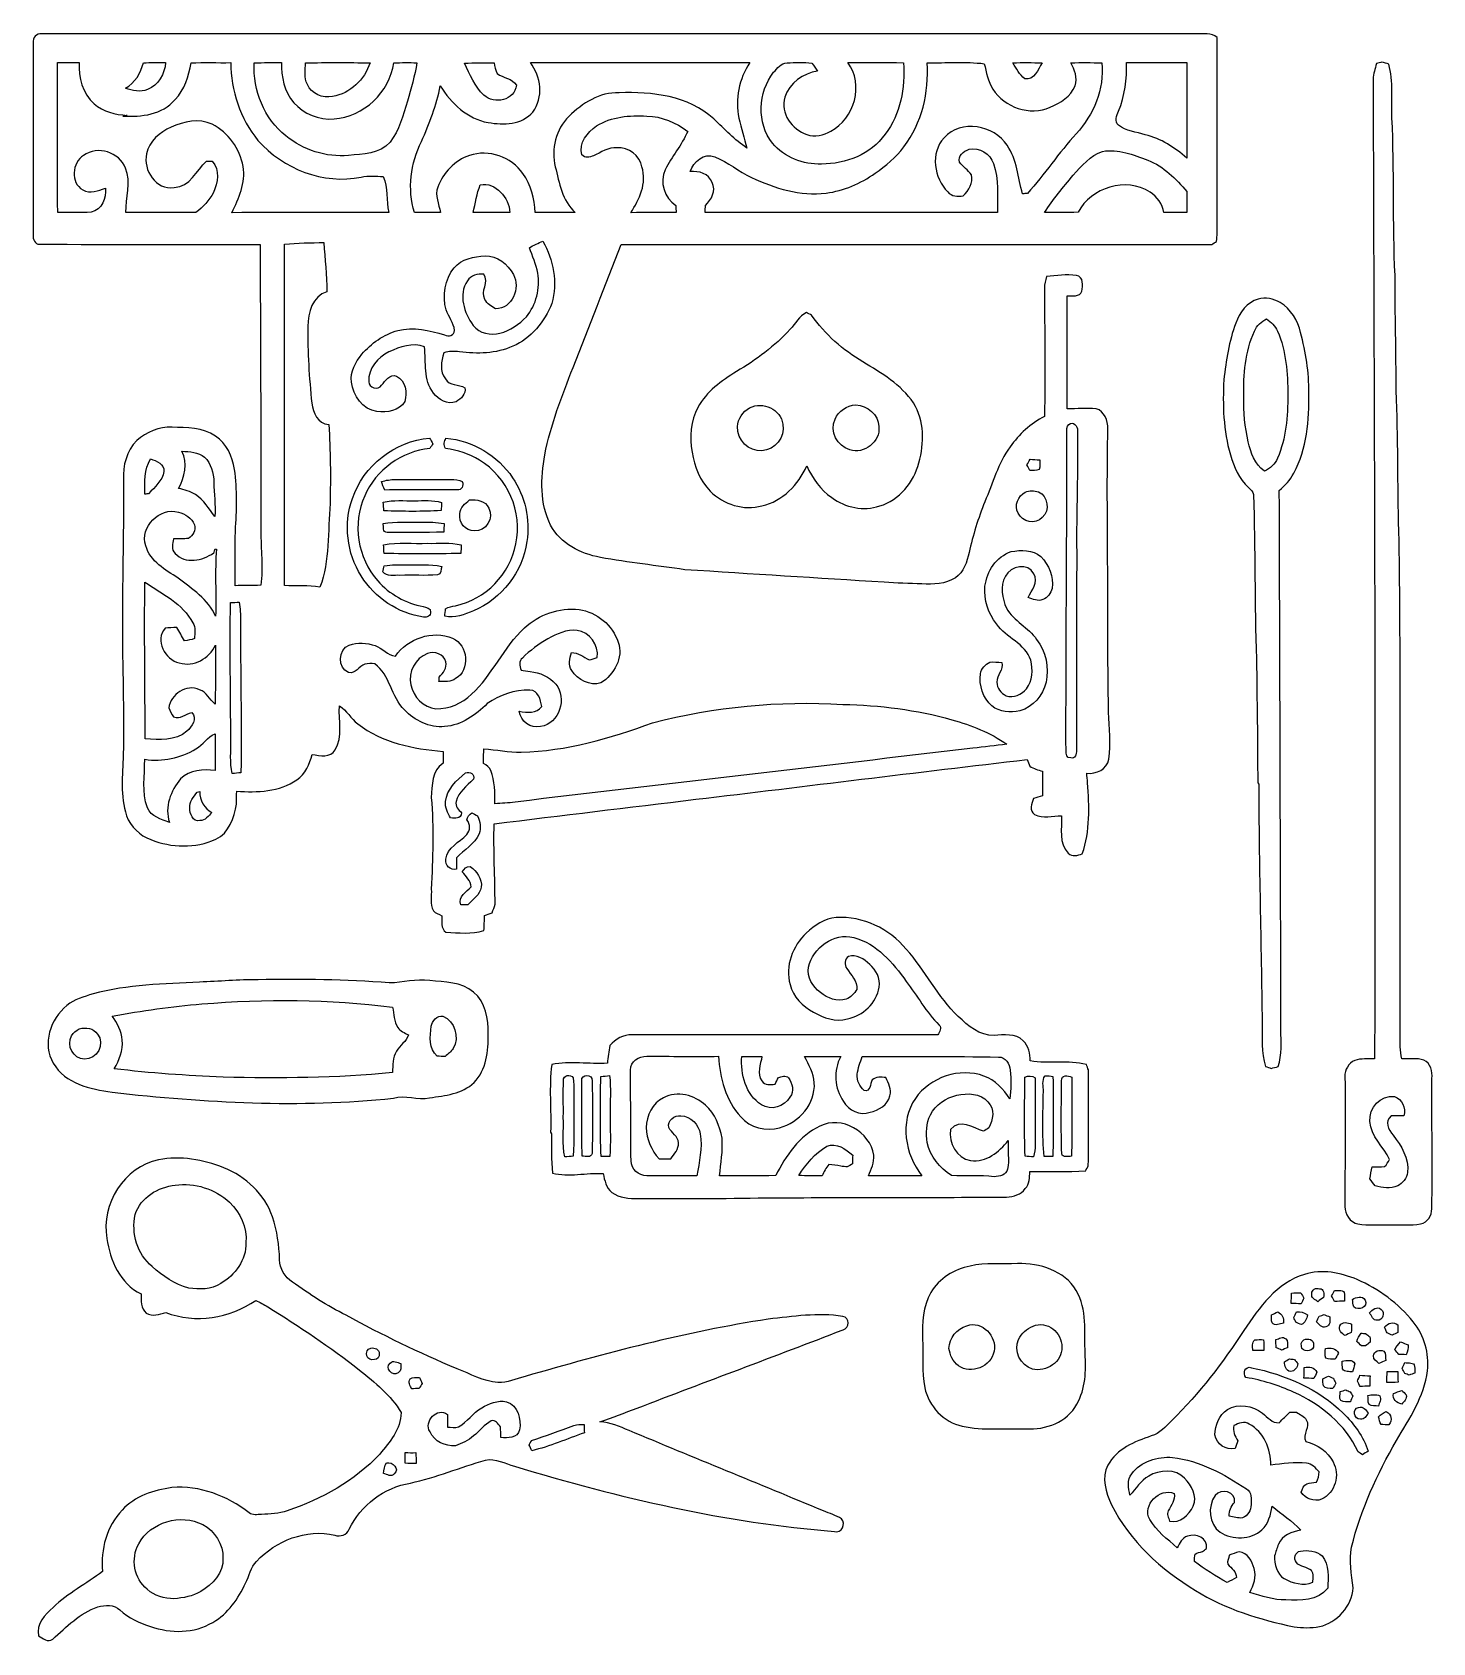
# Model space of a CAD drawing. Header units: centimetres. Extents: x -11.6 to 11.6, y -13.3 to 13.3.
import ezdxf

# ---------------------------------------------------------------- set-up
doc = ezdxf.new("R2010")
doc.units = ezdxf.units.CM
doc.header["$MEASUREMENT"] = 0
doc.layers.add('Camada 1', color=7, linetype='Continuous')

msp = doc.modelspace()

# ---------------------------------------------------------------- linework, layer by layer
at = {"layer": 'Camada 1', "color": 156}
for points, knots in [([(-11.61344, 13.16073), (-11.62826, 13.24574), (-11.55488, 13.32794), (-11.46739, 13.31207), (-11.46739, 13.31207), (-5.09376, 13.31382), (1.27987, 13.3117), (7.65352, 13.31312), (7.65352, 13.31312), (7.76958, 13.30854), (7.90115, 13.33993), (7.99606, 13.25386), (7.99606, 13.25386), (8.00417, 12.22269), (7.9957, 11.19152), (8.00028, 10.16035), (8.00028, 10.16035), (8.00064, 10.06545), (7.99747, 9.9702), (7.989, 9.8753), (7.989, 9.8753), (7.9696, 9.8633), (7.93009, 9.83932), (7.91033, 9.82733), (7.91033, 9.82733), (4.64889, 9.82591), (1.38747, 9.82944), (-1.8743, 9.82556), (-1.8743, 9.82556), (-2.14171, 9.14682), (-2.40347, 8.4656), (-2.67017, 7.78615), (-2.67017, 7.78615), (-2.85433, 7.31485), (-3.04024, 6.84001), (-3.13831, 6.34188), (-3.13831, 6.34188), (-3.20957, 5.95629), (-3.22121, 5.53507), (-3.04095, 5.17666), (-3.04095, 5.17666), (-2.8829, 4.86726), (-2.54458, 4.70641), (-2.21755, 4.64397), (-2.21755, 4.64397), (-1.75331, 4.55894), (-1.2841, 4.50778), (-0.81738, 4.44076), (-0.81738, 4.44076), (0.28292, 4.36915), (1.3836, 4.30176), (2.48391, 4.23121), (2.48391, 4.23121), (2.69098, 4.21534), (2.89877, 4.21462), (3.10585, 4.20441), (3.10585, 4.20441), (3.29423, 4.20017), (3.49956, 4.19805), (3.66253, 4.30635), (3.66253, 4.30635), (3.80293, 4.39844), (3.85409, 4.56988), (3.89008, 4.72439), (3.89008, 4.72439), (3.95427, 5.0112), (4.04035, 5.29271), (4.14972, 5.56577), (4.14972, 5.56577), (4.2813, 5.87162), (4.36986, 6.20077), (4.56917, 6.47276), (4.56917, 6.47276), (4.71594, 6.68267), (4.9096, 6.86118), (5.13927, 6.97688), (5.13927, 6.97688), (5.14667, 7.68561), (5.14139, 8.3947), (5.13891, 9.10343), (5.13891, 9.10343), (5.13715, 9.16834), (5.1562, 9.23042), (5.17065, 9.29251), (5.17065, 9.29251), (5.33576, 9.31086), (5.50298, 9.33273), (5.66914, 9.31403), (5.66914, 9.31403), (5.78908, 9.28934), (5.77391, 9.14188), (5.75875, 9.05051), (5.75875, 9.05051), (5.72099, 8.94785), (5.59859, 8.98277), (5.51532, 8.97325), (5.51532, 8.97325), (5.51602, 8.35025), (5.5132, 7.72688), (5.51638, 7.10388), (5.51638, 7.10388), (5.67548, 7.10177), (5.8353, 7.12082), (5.99369, 7.10494), (5.99369, 7.10494), (6.13409, 7.06649), (6.19159, 6.90667), (6.18842, 6.77403), (6.18842, 6.77403), (6.17431, 6.10376), (6.17926, 5.43277), (6.18313, 4.76215), (6.18313, 4.76215), (6.18983, 3.8682), (6.18277, 2.97427), (6.19972, 2.08033), (6.19972, 2.08033), (6.20218, 1.82209), (6.24521, 1.56069), (6.20289, 1.30386), (6.20289, 1.30386), (6.17466, 1.13736), (5.99546, 1.04951), (5.83881, 1.07032), (5.83881, 1.07032), (5.8427, 1.01847), (5.84729, 0.96555), (5.85152, 0.91298), (5.85152, 0.91298), (5.8794, 0.52105), (5.89633, 0.11112), (5.76438, -0.26492), (5.76438, -0.26492), (5.68819, -0.28892), (5.59611, -0.32173), (5.5312, -0.25471), (5.5312, -0.25471), (5.36787, -0.09207), (5.42995, 0.16087), (5.42042, 0.36759), (5.42042, 0.36759), (5.27227, 0.37146), (5.11104, 0.30938), (4.97416, 0.38876), (4.97416, 0.38876), (4.88209, 0.44908), (4.92619, 0.56902), (4.95618, 0.65158), (4.95618, 0.65158), (5.00486, 0.66745), (5.05354, 0.68262), (5.10292, 0.69673), (5.10292, 0.69673), (5.10645, 0.83219), (5.10857, 0.96731), (5.10575, 1.10277), (5.10575, 1.10277), (5.03166, 1.12182), (4.95969, 1.14723), (4.89372, 1.18497), (4.89372, 1.18497), (4.88032, 1.22273), (4.86692, 1.25976), (4.85352, 1.2968), (4.85352, 1.2968), (3.0226, 1.0862), (1.19345, 0.85619), (-0.63641, 0.63816), (-0.63641, 0.63816), (-1.74978, 0.50165), (-2.86419, 0.37253), (-3.97722, 0.23176), (-3.97722, 0.23176), (-3.98992, -0.21166), (-3.96098, -0.65475), (-3.96205, -1.09819), (-3.96205, -1.09819), (-3.96733, -1.14864), (-3.99308, -1.19345), (-4.01143, -1.24001), (-4.01143, -1.24001), (-4.05341, -1.25552), (-4.09539, -1.27141), (-4.13737, -1.28763), (-4.13737, -1.28763), (-4.13773, -1.37018), (-4.14055, -1.45274), (-4.14689, -1.53528), (-4.14689, -1.53528), (-4.34833, -1.60126), (-4.56706, -1.56739), (-4.77519, -1.5635), (-4.77519, -1.5635), (-4.86197, -1.49825), (-4.84645, -1.38324), (-4.84328, -1.28834), (-4.84328, -1.28834), (-4.89055, -1.2633), (-4.94911, -1.25095), (-4.98228, -1.20614), (-4.98228, -1.20614), (-5.04296, -1.09643), (-5.01261, -0.96731), (-5.01791, -0.84807), (-5.01791, -0.84807), (-4.99463, -0.34254), (-4.97521, 0.16544), (-5.01826, 0.67062), (-5.01826, 0.67062), (-5.00274, 0.86676), (-5.01368, 1.1169), (-4.82282, 1.23437), (-4.82282, 1.23437), (-4.82177, 1.29998), (-4.82141, 1.36525), (-4.81999, 1.4305), (-4.81999, 1.4305), (-5.31495, 1.4753), (-5.83812, 1.5702), (-6.235, 1.89018), (-6.235, 1.89018), (-6.3507, 1.9745), (-6.41702, 2.10996), (-6.53979, 2.1851), (-6.53979, 2.1851), (-6.55637, 1.94486), (-6.48017, 1.67815), (-6.60788, 1.45837), (-6.60788, 1.45837), (-6.68725, 1.3215), (-6.86047, 1.36172), (-6.99028, 1.38077), (-6.99028, 1.38077), (-7.03721, 1.22378), (-7.1007, 1.05728), (-7.24393, 0.96273), (-7.24393, 0.96273), (-7.53109, 0.75812), (-7.90257, 0.75247), (-8.24089, 0.77116), (-8.24089, 0.77116), (-8.243, 0.70097), (-8.24441, 0.63076), (-8.24653, 0.5602), (-8.24653, 0.5602), (-8.28639, 0.33584), (-8.36436, 0.08183), (-8.58696, -0.02399), (-8.58696, -0.02399), (-8.92421, -0.17463), (-9.3225, -0.1644), (-9.66328, -0.02962), (-9.66328, -0.02962), (-9.84391, 0.04056), (-10.00337, 0.17992), (-10.06439, 0.36759), (-10.06439, 0.36759), (-10.17235, 0.69179), (-10.1346, 1.03893), (-10.11943, 1.37371), (-10.11943, 1.37371), (-10.09967, 2.10397), (-10.1413, 2.83386), (-10.13106, 3.5641), (-10.13106, 3.5641), (-10.13953, 4.35222), (-10.10602, 5.13927), (-10.11872, 5.92737), (-10.11872, 5.92737), (-10.12754, 6.16091), (-10.06687, 6.41032), (-9.89471, 6.57718), (-9.89471, 6.57718), (-9.73772, 6.72041), (-9.52605, 6.81107), (-9.31156, 6.79944), (-9.31156, 6.79944), (-9.06744, 6.79309), (-8.8018, 6.79838), (-8.59155, 6.65409), (-8.59155, 6.65409), (-8.40669, 6.53133), (-8.31074, 6.31401), (-8.27652, 6.10129), (-8.27652, 6.10129), (-8.22889, 5.76333), (-8.24089, 5.42042), (-8.26346, 5.08105), (-8.26346, 5.08105), (-8.2677, 4.77943), (-8.26805, 4.47745), (-8.2691, 4.17547), (-8.2691, 4.17547), (-8.12659, 4.17724), (-7.98371, 4.18112), (-7.84083, 4.18182), (-7.84083, 4.18182), (-7.79673, 4.48027), (-7.84577, 4.78048), (-7.83943, 5.07965), (-7.83943, 5.07965), (-7.83872, 6.66184), (-7.84895, 8.24406), (-7.85213, 9.82627), (-7.85213, 9.82627), (-9.06956, 9.83014), (-10.28735, 9.82274), (-11.50479, 9.83014), (-11.50479, 9.83014), (-11.58521, 9.82238), (-11.62014, 9.91658), (-11.61308, 9.98255), (-11.61308, 9.98255), (-11.61273, 11.04194), (-11.61308, 12.10133), (-11.61344, 13.16073)], [0, 0, 0, 0, 0.0125, 0.0125, 0.0125, 0.0125, 0.025, 0.025, 0.025, 0.025, 0.0375, 0.0375, 0.0375, 0.0375, 0.05, 0.05, 0.05, 0.05, 0.0625, 0.0625, 0.0625, 0.0625, 0.075, 0.075, 0.075, 0.075, 0.0875, 0.0875, 0.0875, 0.0875, 0.1, 0.1, 0.1, 0.1, 0.1125, 0.1125, 0.1125, 0.1125, 0.125, 0.125, 0.125, 0.125, 0.1375, 0.1375, 0.1375, 0.1375, 0.15, 0.15, 0.15, 0.15, 0.1625, 0.1625, 0.1625, 0.1625, 0.175, 0.175, 0.175, 0.175, 0.1875, 0.1875, 0.1875, 0.1875, 0.2, 0.2, 0.2, 0.2, 0.2125, 0.2125, 0.2125, 0.2125, 0.225, 0.225, 0.225, 0.225, 0.2375, 0.2375, 0.2375, 0.2375, 0.25, 0.25, 0.25, 0.25, 0.2625, 0.2625, 0.2625, 0.2625, 0.275, 0.275, 0.275, 0.275, 0.2875, 0.2875, 0.2875, 0.2875, 0.3, 0.3, 0.3, 0.3, 0.3125, 0.3125, 0.3125, 0.3125, 0.325, 0.325, 0.325, 0.325, 0.3375, 0.3375, 0.3375, 0.3375, 0.35, 0.35, 0.35, 0.35, 0.3625, 0.3625, 0.3625, 0.3625, 0.375, 0.375, 0.375, 0.375, 0.3875, 0.3875, 0.3875, 0.3875, 0.4, 0.4, 0.4, 0.4, 0.4125, 0.4125, 0.4125, 0.4125, 0.425, 0.425, 0.425, 0.425, 0.4375, 0.4375, 0.4375, 0.4375, 0.45, 0.45, 0.45, 0.45, 0.4625, 0.4625, 0.4625, 0.4625, 0.475, 0.475, 0.475, 0.475, 0.4875, 0.4875, 0.4875, 0.4875, 0.5, 0.5, 0.5, 0.5, 0.5125, 0.5125, 0.5125, 0.5125, 0.525, 0.525, 0.525, 0.525, 0.5375, 0.5375, 0.5375, 0.5375, 0.55, 0.55, 0.55, 0.55, 0.5625, 0.5625, 0.5625, 0.5625, 0.575, 0.575, 0.575, 0.575, 0.5875, 0.5875, 0.5875, 0.5875, 0.6, 0.6, 0.6, 0.6, 0.6125, 0.6125, 0.6125, 0.6125, 0.625, 0.625, 0.625, 0.625, 0.6375, 0.6375, 0.6375, 0.6375, 0.65, 0.65, 0.65, 0.65, 0.6625, 0.6625, 0.6625, 0.6625, 0.675, 0.675, 0.675, 0.675, 0.6875, 0.6875, 0.6875, 0.6875, 0.7, 0.7, 0.7, 0.7, 0.7125, 0.7125, 0.7125, 0.7125, 0.725, 0.725, 0.725, 0.725, 0.7375, 0.7375, 0.7375, 0.7375, 0.75, 0.75, 0.75, 0.75, 0.7625, 0.7625, 0.7625, 0.7625, 0.775, 0.775, 0.775, 0.775, 0.7875, 0.7875, 0.7875, 0.7875, 0.8, 0.8, 0.8, 0.8, 0.8125, 0.8125, 0.8125, 0.8125, 0.825, 0.825, 0.825, 0.825, 0.8375, 0.8375, 0.8375, 0.8375, 0.85, 0.85, 0.85, 0.85, 0.8625, 0.8625, 0.8625, 0.8625, 0.875, 0.875, 0.875, 0.875, 0.8875, 0.8875, 0.8875, 0.8875, 0.9, 0.9, 0.9, 0.9, 0.9125, 0.9125, 0.9125, 0.9125, 0.925, 0.925, 0.925, 0.925, 0.9375, 0.9375, 0.9375, 0.9375, 0.95, 0.95, 0.95, 0.95, 0.9625, 0.9625, 0.9625, 0.9625, 0.975, 0.975, 0.975, 0.975, 1, 1, 1, 1]), ([(-11.20775, 12.83652), (-11.20775, 12.83652), (-11.20775, 12.83652), (-11.20775, 12.83652), (-11.20775, 12.83652), (-11.20527, 12.00855), (-11.20775, 11.18093), (-11.20633, 10.35296), (-11.20633, 10.35296), (-11.02112, 10.35966), (-10.83521, 10.34379), (-10.65071, 10.36072), (-10.65071, 10.36072), (-10.47502, 10.40341), (-10.39565, 10.5918), (-10.41646, 10.75866), (-10.41646, 10.75866), (-10.53394, 10.71315), (-10.67117, 10.66058), (-10.79076, 10.72938), (-10.79076, 10.72938), (-11.00032, 10.8465), (-10.9668, 11.18058), (-10.7763, 11.30018), (-10.7763, 11.30018), (-10.54664, 11.46986), (-10.18257, 11.35238), (-10.08062, 11.08991), (-10.08062, 11.08991), (-9.98678, 10.85355), (-10.07779, 10.59885), (-10.07533, 10.35438), (-10.07533, 10.35438), (-9.68903, 10.35614), (-9.30239, 10.34979), (-8.9161, 10.35579), (-8.9161, 10.35579), (-8.79581, 10.4401), (-8.69915, 10.55687), (-8.62753, 10.68458), (-8.62753, 10.68458), (-8.55027, 10.84579), (-8.51323, 11.06064), (-8.64904, 11.20245), (-8.64904, 11.20245), (-8.67163, 11.20352), (-8.71749, 11.20598), (-8.74042, 11.20704), (-8.74042, 11.20704), (-8.91292, 11.05464), (-9.00958, 10.77312), (-9.2777, 10.76889), (-9.2777, 10.76889), (-9.57721, 10.71986), (-9.79663, 11.05817), (-9.73419, 11.32663), (-9.73419, 11.32663), (-9.69468, 11.53618), (-9.51159, 11.68258), (-9.32814, 11.76796), (-9.32814, 11.76796), (-9.11718, 11.86003), (-8.8653, 11.9193), (-8.64763, 11.81487), (-8.64763, 11.81487), (-8.37811, 11.68152), (-8.18691, 11.40847), (-8.1347, 11.11426), (-8.1347, 11.11426), (-8.08919, 10.84579), (-8.20596, 10.58791), (-8.31956, 10.3519), (-8.31956, 10.3519), (-7.45384, 10.35755), (-6.58812, 10.35049), (-5.7224, 10.35543), (-5.7224, 10.35543), (-5.77427, 10.55052), (-5.72487, 10.76606), (-5.81342, 10.94951), (-5.81342, 10.94951), (-5.93514, 10.95868), (-6.05861, 10.96468), (-6.1796, 10.9421), (-6.1796, 10.9421), (-6.80332, 10.81193), (-7.47394, 11.07545), (-7.88952, 11.54747), (-7.88952, 11.54747), (-8.18091, 11.90801), (-8.34036, 12.37403), (-8.33895, 12.83687), (-8.33895, 12.83687), (-8.55839, 12.83123), (-8.77852, 12.84464), (-8.99759, 12.83158), (-8.99759, 12.83158), (-9.03993, 12.61286), (-9.10237, 12.38849), (-9.26182, 12.22339), (-9.26182, 12.22339), (-9.47067, 11.97574), (-9.82062, 11.93376), (-10.12472, 11.95034), (-10.12472, 11.95034), (-10.10179, 11.95458), (-10.07886, 11.95846), (-10.05557, 11.96269), (-10.05557, 11.96269), (-10.24995, 11.97645), (-10.45316, 12.02231), (-10.60238, 12.15566), (-10.60238, 12.15566), (-10.79358, 12.32288), (-10.86696, 12.58922), (-10.85003, 12.83616), (-10.85003, 12.83616), (-10.96926, 12.83652), (-11.08851, 12.83652), (-11.20775, 12.83652)], [0, 0, 0, 0, 0.03225806, 0.03225806, 0.03225806, 0.03225806, 0.06451613, 0.06451613, 0.06451613, 0.06451613, 0.09677419, 0.09677419, 0.09677419, 0.09677419, 0.12903226, 0.12903226, 0.12903226, 0.12903226, 0.16129032, 0.16129032, 0.16129032, 0.16129032, 0.19354839, 0.19354839, 0.19354839, 0.19354839, 0.22580645, 0.22580645, 0.22580645, 0.22580645, 0.25806452, 0.25806452, 0.25806452, 0.25806452, 0.29032258, 0.29032258, 0.29032258, 0.29032258, 0.32258065, 0.32258065, 0.32258065, 0.32258065, 0.35483871, 0.35483871, 0.35483871, 0.35483871, 0.38709677, 0.38709677, 0.38709677, 0.38709677, 0.41935484, 0.41935484, 0.41935484, 0.41935484, 0.4516129, 0.4516129, 0.4516129, 0.4516129, 0.48387097, 0.48387097, 0.48387097, 0.48387097, 0.51612903, 0.51612903, 0.51612903, 0.51612903, 0.5483871, 0.5483871, 0.5483871, 0.5483871, 0.58064516, 0.58064516, 0.58064516, 0.58064516, 0.61290323, 0.61290323, 0.61290323, 0.61290323, 0.64516129, 0.64516129, 0.64516129, 0.64516129, 0.67741935, 0.67741935, 0.67741935, 0.67741935, 0.70967742, 0.70967742, 0.70967742, 0.70967742, 0.74193548, 0.74193548, 0.74193548, 0.74193548, 0.77419355, 0.77419355, 0.77419355, 0.77419355, 0.80645161, 0.80645161, 0.80645161, 0.80645161, 0.83870968, 0.83870968, 0.83870968, 0.83870968, 0.87096774, 0.87096774, 0.87096774, 0.87096774, 0.90322581, 0.90322581, 0.90322581, 0.90322581, 0.93548387, 0.93548387, 0.93548387, 0.93548387, 1, 1, 1, 1]), ([(-9.78746, 12.83545), (-9.78746, 12.83545), (-9.78746, 12.83545), (-9.78746, 12.83545), (-9.78746, 12.83545), (-9.83262, 12.66331), (-9.92222, 12.49785), (-10.0845, 12.41143), (-10.0845, 12.41143), (-9.96809, 12.37368), (-9.83685, 12.33592), (-9.71938, 12.39379), (-9.71938, 12.39379), (-9.53523, 12.45904), (-9.4361, 12.65061), (-9.4181, 12.83582), (-9.4181, 12.83582), (-9.54122, 12.83687), (-9.66434, 12.83582), (-9.78746, 12.83545)], [0, 0, 0, 0, 0.16666667, 0.16666667, 0.16666667, 0.16666667, 0.33333333, 0.33333333, 0.33333333, 0.33333333, 0.5, 0.5, 0.5, 0.5, 0.66666667, 0.66666667, 0.66666667, 0.66666667, 1, 1, 1, 1]), ([(-7.95125, 12.83335), (-7.95125, 12.83335), (-7.95125, 12.83335), (-7.95125, 12.83335), (-7.95125, 12.83335), (-7.97595, 12.37544), (-7.78544, 11.91048), (-7.42562, 11.6219), (-7.42562, 11.6219), (-7.13846, 11.38625), (-6.75993, 11.2649), (-6.38915, 11.29982), (-6.38915, 11.29982), (-6.15102, 11.31958), (-5.87269, 11.32557), (-5.70052, 11.51819), (-5.70052, 11.51819), (-5.54884, 11.71645), (-5.48357, 11.9634), (-5.41301, 12.19905), (-5.41301, 12.19905), (-5.35515, 12.40931), (-5.28813, 12.61815), (-5.25709, 12.83476), (-5.25709, 12.83476), (-5.3848, 12.83687), (-5.51285, 12.83687), (-5.64056, 12.8337), (-5.64056, 12.8337), (-5.70371, 12.34474), (-6.13974, 11.94082), (-6.62905, 11.90412), (-6.62905, 11.90412), (-6.8774, 11.88472), (-7.13034, 11.98845), (-7.29721, 12.17224), (-7.29721, 12.17224), (-7.44996, 12.35568), (-7.50958, 12.60157), (-7.49652, 12.83687), (-7.49652, 12.83687), (-7.64786, 12.83616), (-7.79955, 12.83722), (-7.95125, 12.83335)], [0, 0, 0, 0, 0.08333333, 0.08333333, 0.08333333, 0.08333333, 0.16666667, 0.16666667, 0.16666667, 0.16666667, 0.25, 0.25, 0.25, 0.25, 0.33333333, 0.33333333, 0.33333333, 0.33333333, 0.41666667, 0.41666667, 0.41666667, 0.41666667, 0.5, 0.5, 0.5, 0.5, 0.58333333, 0.58333333, 0.58333333, 0.58333333, 0.66666667, 0.66666667, 0.66666667, 0.66666667, 0.75, 0.75, 0.75, 0.75, 0.83333333, 0.83333333, 0.83333333, 0.83333333, 1, 1, 1, 1]), ([(-7.10247, 12.83299), (-7.10247, 12.83299), (-7.10247, 12.83299), (-7.10247, 12.83299), (-7.10247, 12.83299), (-7.10494, 12.71375), (-7.12998, 12.58499), (-7.07107, 12.47493), (-7.07107, 12.47493), (-7.00229, 12.32005), (-6.81672, 12.2435), (-6.6548, 12.27419), (-6.6548, 12.27419), (-6.36376, 12.32569), (-6.11998, 12.55394), (-6.03179, 12.8337), (-6.03179, 12.8337), (-6.3888, 12.83722), (-6.74582, 12.83828), (-7.10247, 12.83299)], [0, 0, 0, 0, 0.16666667, 0.16666667, 0.16666667, 0.16666667, 0.33333333, 0.33333333, 0.33333333, 0.33333333, 0.5, 0.5, 0.5, 0.5, 0.66666667, 0.66666667, 0.66666667, 0.66666667, 1, 1, 1, 1]), ([(-3.3775, 12.83687), (-3.3775, 12.83687), (-3.3775, 12.83687), (-3.3775, 12.83687), (-3.3775, 12.83687), (-3.2004, 12.60827), (-3.15277, 12.2562), (-3.33728, 12.01842), (-3.33728, 12.01842), (-3.51401, 11.8057), (-3.82481, 11.80041), (-4.07599, 11.84486), (-4.07599, 11.84486), (-4.42136, 11.90412), (-4.68736, 12.16483), (-4.86938, 12.44987), (-4.86938, 12.44987), (-4.93112, 12.13131), (-5.05459, 11.82828), (-5.17983, 11.53018), (-5.17983, 11.53018), (-5.35869, 11.17035), (-5.41619, 10.74243), (-5.29872, 10.35438), (-5.29872, 10.35438), (-5.15408, 10.35402), (-5.00944, 10.35296), (-4.8648, 10.35579), (-4.8648, 10.35579), (-4.89126, 10.49337), (-4.96393, 10.63589), (-4.91137, 10.77665), (-4.91137, 10.77665), (-4.81999, 11.01266), (-4.63055, 11.22045), (-4.38608, 11.29911), (-4.38608, 11.29911), (-4.06858, 11.40741), (-3.68899, 11.27618), (-3.50131, 10.99925), (-3.50131, 10.99925), (-3.3662, 10.81263), (-3.30941, 10.58015), (-3.29917, 10.35261), (-3.29917, 10.35261), (-3.07869, 10.35473), (-2.8582, 10.35402), (-2.63735, 10.35402), (-2.63735, 10.35402), (-2.84585, 10.55158), (-2.90159, 10.84403), (-2.96403, 11.11179), (-2.96403, 11.11179), (-3.03176, 11.40283), (-2.95945, 11.73656), (-2.7379, 11.94576), (-2.7379, 11.94576), (-2.51566, 12.16342), (-2.22885, 12.34792), (-1.90605, 12.3384), (-1.90605, 12.3384), (-1.36065, 12.35816), (-0.75881, 12.28831), (-0.33867, 11.90554), (-0.33867, 11.90554), (-0.16615, 11.73198), (0.00916, 11.56088), (0.21025, 11.42047), (0.21025, 11.42047), (0.16791, 11.58592), (0.11289, 11.74855), (0.07796, 11.91612), (0.07796, 11.91612), (0.00881, 12.23009), (0.07902, 12.56982), (0.25822, 12.83582), (0.25822, 12.83582), (-0.95355, 12.83687), (-2.16534, 12.83476), (-3.3775, 12.83687)], [0, 0, 0, 0, 0.04761905, 0.04761905, 0.04761905, 0.04761905, 0.0952381, 0.0952381, 0.0952381, 0.0952381, 0.14285714, 0.14285714, 0.14285714, 0.14285714, 0.19047619, 0.19047619, 0.19047619, 0.19047619, 0.23809524, 0.23809524, 0.23809524, 0.23809524, 0.28571429, 0.28571429, 0.28571429, 0.28571429, 0.33333333, 0.33333333, 0.33333333, 0.33333333, 0.38095238, 0.38095238, 0.38095238, 0.38095238, 0.42857143, 0.42857143, 0.42857143, 0.42857143, 0.47619048, 0.47619048, 0.47619048, 0.47619048, 0.52380952, 0.52380952, 0.52380952, 0.52380952, 0.57142857, 0.57142857, 0.57142857, 0.57142857, 0.61904762, 0.61904762, 0.61904762, 0.61904762, 0.66666667, 0.66666667, 0.66666667, 0.66666667, 0.71428571, 0.71428571, 0.71428571, 0.71428571, 0.76190476, 0.76190476, 0.76190476, 0.76190476, 0.80952381, 0.80952381, 0.80952381, 0.80952381, 0.85714286, 0.85714286, 0.85714286, 0.85714286, 0.9047619, 0.9047619, 0.9047619, 0.9047619, 1, 1, 1, 1]), ([(-4.47004, 12.82523), (-4.47004, 12.82523), (-4.47004, 12.82523), (-4.47004, 12.82523), (-4.47004, 12.82523), (-4.37268, 12.64355), (-4.30423, 12.43612), (-4.14513, 12.29677), (-4.14513, 12.29677), (-3.97581, 12.13908), (-3.63536, 12.21069), (-3.60856, 12.46222), (-3.60856, 12.46222), (-3.67875, 12.5804), (-3.82588, 12.5804), (-3.92747, 12.65413), (-3.92747, 12.65413), (-3.95676, 12.71023), (-3.96487, 12.77372), (-3.97898, 12.83476), (-3.97898, 12.83476), (-4.14301, 12.83582), (-4.30671, 12.83476), (-4.47004, 12.82523)], [0, 0, 0, 0, 0.14285714, 0.14285714, 0.14285714, 0.14285714, 0.28571429, 0.28571429, 0.28571429, 0.28571429, 0.42857143, 0.42857143, 0.42857143, 0.42857143, 0.57142857, 0.57142857, 0.57142857, 0.57142857, 0.71428571, 0.71428571, 0.71428571, 0.71428571, 1, 1, 1, 1]), ([(3.19369, 12.83335), (3.19369, 12.83335), (3.19369, 12.83335), (3.19369, 12.83335), (3.19369, 12.83335), (3.22967, 12.34404), (3.10902, 11.83428), (2.8067, 11.44164), (2.8067, 11.44164), (2.6804, 11.26525), (2.50825, 11.13013), (2.33362, 11.00525), (2.33362, 11.00525), (2.09444, 10.83275), (1.81397, 10.71597), (1.52152, 10.6754), (1.52152, 10.6754), (1.09431, 10.62601), (0.66957, 10.75372), (0.2868, 10.93505), (0.2868, 10.93505), (0.07654, 11.03418), (-0.10583, 11.18517), (-0.31962, 11.27689), (-0.31962, 11.27689), (-0.49847, 11.34638), (-0.67522, 11.19857), (-0.72955, 11.03453), (-0.72955, 11.03453), (-0.58737, 11.04335), (-0.41839, 11.00172), (-0.36688, 10.85108), (-0.36688, 10.85108), (-0.29562, 10.71597), (-0.37711, 10.5664), (-0.4773, 10.47184), (-0.4773, 10.47184), (-0.47978, 10.43269), (-0.48153, 10.39354), (-0.48331, 10.35402), (-0.48331, 10.35402), (1.1303, 10.35402), (2.74425, 10.35402), (4.35785, 10.35402), (4.35785, 10.35402), (4.3568, 10.62389), (4.38326, 10.90471), (4.294, 11.16435), (4.294, 11.16435), (4.24039, 11.32804), (4.05729, 11.43493), (3.88902, 11.40071), (3.88902, 11.40071), (3.79906, 11.37637), (3.69817, 11.28959), (3.72957, 11.18729), (3.72957, 11.18729), (3.79024, 11.1125), (3.87103, 11.0564), (3.92711, 10.97773), (3.92711, 10.97773), (3.96346, 10.84473), (3.87879, 10.72338), (3.79411, 10.6299), (3.79411, 10.6299), (3.70346, 10.62355), (3.59903, 10.61543), (3.53659, 10.69516), (3.53659, 10.69516), (3.3087, 10.92588), (3.24272, 11.33968), (3.47451, 11.59051), (3.47451, 11.59051), (3.75284, 11.90096), (4.30423, 11.80253), (4.52049, 11.46704), (4.52049, 11.46704), (4.68629, 11.23032), (4.69582, 10.93363), (4.77555, 10.66518), (4.77555, 10.66518), (4.79565, 10.66623), (4.83551, 10.66834), (4.85563, 10.6694), (4.85563, 10.6694), (5.14066, 10.98584), (5.37457, 11.34568), (5.6649, 11.65859), (5.6649, 11.65859), (5.95347, 11.97397), (6.13056, 12.39837), (6.08717, 12.83017), (6.08717, 12.83017), (5.91714, 12.83934), (5.7471, 12.83687), (5.57705, 12.83405), (5.57705, 12.83405), (5.63316, 12.71693), (5.69453, 12.58499), (5.64479, 12.45411), (5.64479, 12.45411), (5.58024, 12.27384), (5.39891, 12.16836), (5.23205, 12.09674), (5.23205, 12.09674), (4.89761, 11.94928), (4.47462, 12.09145), (4.28342, 12.39872), (4.28342, 12.39872), (4.20158, 12.52466), (4.17653, 12.67566), (4.1416, 12.81888), (4.1416, 12.81888), (3.82729, 12.85451), (3.50943, 12.83017), (3.19369, 12.83335)], [0, 0, 0, 0, 0.03333333, 0.03333333, 0.03333333, 0.03333333, 0.06666667, 0.06666667, 0.06666667, 0.06666667, 0.1, 0.1, 0.1, 0.1, 0.13333333, 0.13333333, 0.13333333, 0.13333333, 0.16666667, 0.16666667, 0.16666667, 0.16666667, 0.2, 0.2, 0.2, 0.2, 0.23333333, 0.23333333, 0.23333333, 0.23333333, 0.26666667, 0.26666667, 0.26666667, 0.26666667, 0.3, 0.3, 0.3, 0.3, 0.33333333, 0.33333333, 0.33333333, 0.33333333, 0.36666667, 0.36666667, 0.36666667, 0.36666667, 0.4, 0.4, 0.4, 0.4, 0.43333333, 0.43333333, 0.43333333, 0.43333333, 0.46666667, 0.46666667, 0.46666667, 0.46666667, 0.5, 0.5, 0.5, 0.5, 0.53333333, 0.53333333, 0.53333333, 0.53333333, 0.56666667, 0.56666667, 0.56666667, 0.56666667, 0.6, 0.6, 0.6, 0.6, 0.63333333, 0.63333333, 0.63333333, 0.63333333, 0.66666667, 0.66666667, 0.66666667, 0.66666667, 0.7, 0.7, 0.7, 0.7, 0.73333333, 0.73333333, 0.73333333, 0.73333333, 0.76666667, 0.76666667, 0.76666667, 0.76666667, 0.8, 0.8, 0.8, 0.8, 0.83333333, 0.83333333, 0.83333333, 0.83333333, 0.86666667, 0.86666667, 0.86666667, 0.86666667, 0.9, 0.9, 0.9, 0.9, 0.93333333, 0.93333333, 0.93333333, 0.93333333, 1, 1, 1, 1]), ([(0.65193, 12.67777), (0.65193, 12.67777), (0.65193, 12.67777), (0.65193, 12.67777), (0.65193, 12.67777), (0.39652, 12.34651), (0.36547, 11.83393), (0.63465, 11.50161), (0.63465, 11.50161), (0.82902, 11.26559), (1.14335, 11.14459), (1.44533, 11.15624), (1.44533, 11.15624), (1.84291, 11.15871), (2.26413, 11.31252), (2.49765, 11.64978), (2.49765, 11.64978), (2.75731, 11.98421), (2.83279, 12.4206), (2.80141, 12.83441), (2.80141, 12.83441), (2.49485, 12.83899), (2.18827, 12.8337), (1.88136, 12.83722), (1.88136, 12.83722), (2.15582, 12.47422), (1.98825, 11.90872), (1.59914, 11.70199), (1.59914, 11.70199), (1.47884, 11.63848), (1.33419, 11.5958), (1.20085, 11.64483), (1.20085, 11.64483), (0.95532, 11.72668), (0.75847, 12.00079), (0.83784, 12.2629), (0.83784, 12.2629), (0.91546, 12.4968), (1.13875, 12.66366), (1.38112, 12.69294), (1.38112, 12.69294), (1.35113, 12.7381), (1.32467, 12.78643), (1.28763, 12.82629), (1.28763, 12.82629), (1.15111, 12.84639), (1.01177, 12.83652), (0.87417, 12.83264), (0.87417, 12.83264), (0.7754, 12.83123), (0.71366, 12.74197), (0.65193, 12.67777)], [0, 0, 0, 0, 0.07142857, 0.07142857, 0.07142857, 0.07142857, 0.14285714, 0.14285714, 0.14285714, 0.14285714, 0.21428571, 0.21428571, 0.21428571, 0.21428571, 0.28571429, 0.28571429, 0.28571429, 0.28571429, 0.35714286, 0.35714286, 0.35714286, 0.35714286, 0.42857143, 0.42857143, 0.42857143, 0.42857143, 0.5, 0.5, 0.5, 0.5, 0.57142857, 0.57142857, 0.57142857, 0.57142857, 0.64285714, 0.64285714, 0.64285714, 0.64285714, 0.71428571, 0.71428571, 0.71428571, 0.71428571, 0.78571429, 0.78571429, 0.78571429, 0.78571429, 0.85714286, 0.85714286, 0.85714286, 0.85714286, 1, 1, 1, 1]), ([(4.61503, 12.83299), (4.61503, 12.83299), (4.61503, 12.83299), (4.61503, 12.83299), (4.61503, 12.83299), (4.66831, 12.73668), (4.72475, 12.63896), (4.81188, 12.56911), (4.81188, 12.56911), (4.97063, 12.53455), (5.0299, 12.72857), (5.1008, 12.83264), (5.1008, 12.83264), (4.93888, 12.83757), (4.7766, 12.83828), (4.61503, 12.83299)], [0, 0, 0, 0, 0.2, 0.2, 0.2, 0.2, 0.4, 0.4, 0.4, 0.4, 0.6, 0.6, 0.6, 0.6, 1, 1, 1, 1]), ([(6.49851, 12.83652), (6.49851, 12.83652), (6.49851, 12.83652), (6.49851, 12.83652), (6.49851, 12.83652), (6.50487, 12.56382), (6.46959, 12.28654), (6.3641, 12.03289), (6.3641, 12.03289), (6.33411, 11.96128), (6.29038, 11.86144), (6.36551, 11.80076), (6.36551, 11.80076), (6.48864, 11.69634), (6.65902, 11.68788), (6.8079, 11.64272), (6.8079, 11.64272), (7.06754, 11.58063), (7.29509, 11.43035), (7.4944, 11.25677), (7.4944, 11.25677), (7.50181, 11.78313), (7.49582, 12.30982), (7.49793, 12.83616), (7.49793, 12.83616), (7.16455, 12.83652), (6.83153, 12.83511), (6.49851, 12.83652)], [0, 0, 0, 0, 0.125, 0.125, 0.125, 0.125, 0.25, 0.25, 0.25, 0.25, 0.375, 0.375, 0.375, 0.375, 0.5, 0.5, 0.5, 0.5, 0.625, 0.625, 0.625, 0.625, 0.75, 0.75, 0.75, 0.75, 1, 1, 1, 1]), ([(10.63871, 12.82099), (10.66095, 12.82734), (10.70573, 12.84005), (10.72797, 12.84639), (10.72797, 12.84639), (10.76537, 12.83511), (10.80311, 12.82382), (10.84121, 12.81253), (10.84121, 12.81253), (10.92305, 12.5229), (10.88002, 12.21916), (10.89271, 11.92283), (10.89271, 11.92283), (10.93576, 11.05288), (10.90117, 10.18011), (10.94563, 9.31015), (10.94563, 9.31015), (10.94598, 8.67515), (10.96081, 8.0405), (10.96468, 7.4055), (10.96468, 7.4055), (10.99889, 6.63115), (10.98303, 5.8554), (11.00807, 5.0807), (11.00807, 5.0807), (11.04123, 3.30553), (11.02289, 1.52964), (11.03171, -0.24589), (11.03171, -0.24589), (11.03136, -1.31655), (11.03277, -2.3869), (11.03066, -3.45756), (11.03066, -3.45756), (11.02995, -3.52495), (11.04265, -3.59197), (11.055, -3.65865), (11.055, -3.65865), (11.17635, -3.6636), (11.30299, -3.64067), (11.42083, -3.67911), (11.42083, -3.67911), (11.54041, -3.72779), (11.56263, -3.87208), (11.55593, -3.98604), (11.55593, -3.98604), (11.54782, -4.70429), (11.57004, -5.4222), (11.55312, -6.14045), (11.55312, -6.14045), (11.557, -6.25474), (11.48537, -6.36763), (11.36896, -6.39092), (11.36896, -6.39092), (11.20352, -6.42267), (11.03383, -6.40079), (10.8666, -6.40644), (10.8666, -6.40644), (10.68775, -6.40115), (10.50642, -6.42267), (10.32932, -6.39234), (10.32932, -6.39234), (10.19493, -6.36588), (10.11555, -6.23147), (10.11166, -6.10234), (10.11166, -6.10234), (10.11624, -5.38585), (10.12718, -4.66936), (10.11414, -3.95323), (10.11414, -3.95323), (10.10954, -3.84315), (10.17235, -3.72709), (10.27818, -3.68687), (10.27818, -3.68687), (10.38189, -3.64701), (10.49513, -3.6636), (10.60414, -3.65831), (10.60414, -3.65831), (10.6172, -1.89759), (10.60555, -0.13652), (10.60944, 1.62453), (10.60944, 1.62453), (10.61084, 5.27015), (10.59003, 8.91575), (10.58262, 12.56136), (10.58262, 12.56136), (10.58509, 12.65061), (10.61366, 12.73598), (10.63871, 12.82099)], [0, 0, 0, 0, 0.04347826, 0.04347826, 0.04347826, 0.04347826, 0.08695652, 0.08695652, 0.08695652, 0.08695652, 0.13043478, 0.13043478, 0.13043478, 0.13043478, 0.17391304, 0.17391304, 0.17391304, 0.17391304, 0.2173913, 0.2173913, 0.2173913, 0.2173913, 0.26086957, 0.26086957, 0.26086957, 0.26086957, 0.30434783, 0.30434783, 0.30434783, 0.30434783, 0.34782609, 0.34782609, 0.34782609, 0.34782609, 0.39130435, 0.39130435, 0.39130435, 0.39130435, 0.43478261, 0.43478261, 0.43478261, 0.43478261, 0.47826087, 0.47826087, 0.47826087, 0.47826087, 0.52173913, 0.52173913, 0.52173913, 0.52173913, 0.56521739, 0.56521739, 0.56521739, 0.56521739, 0.60869565, 0.60869565, 0.60869565, 0.60869565, 0.65217391, 0.65217391, 0.65217391, 0.65217391, 0.69565217, 0.69565217, 0.69565217, 0.69565217, 0.73913043, 0.73913043, 0.73913043, 0.73913043, 0.7826087, 0.7826087, 0.7826087, 0.7826087, 0.82608696, 0.82608696, 0.82608696, 0.82608696, 0.86956522, 0.86956522, 0.86956522, 0.86956522, 0.91304348, 0.91304348, 0.91304348, 0.91304348, 1, 1, 1, 1]), ([(-2.27999, 11.78806), (-2.27999, 11.78806), (-2.27999, 11.78806), (-2.27999, 11.78806), (-2.27999, 11.78806), (-2.42922, 11.68152), (-2.58514, 11.50831), (-2.52306, 11.30969), (-2.52306, 11.30969), (-2.47614, 11.25007), (-2.39253, 11.26983), (-2.33257, 11.29558), (-2.33257, 11.29558), (-2.20556, 11.34779), (-2.08667, 11.43669), (-1.94239, 11.42576), (-1.94239, 11.42576), (-1.75294, 11.43846), (-1.55928, 11.29982), (-1.53034, 11.10826), (-1.53034, 11.10826), (-1.44497, 10.84367), (-1.56562, 10.56745), (-1.71555, 10.35155), (-1.71555, 10.35155), (-1.46507, 10.3565), (-1.21425, 10.35226), (-0.96343, 10.35438), (-0.96343, 10.35438), (-0.96448, 10.38331), (-0.96697, 10.44116), (-0.96838, 10.47009), (-0.96838, 10.47009), (-1.15429, 10.59744), (-1.24178, 10.85391), (-1.14547, 11.06275), (-1.14547, 11.06275), (-1.03893, 11.28465), (-0.86854, 11.47056), (-0.77045, 11.6974), (-0.77045, 11.6974), (-0.96555, 11.84451), (-1.20085, 11.94822), (-1.44814, 11.9507), (-1.44814, 11.9507), (-1.73248, 11.96763), (-2.03305, 11.94329), (-2.27999, 11.78806)], [0, 0, 0, 0, 0.07692308, 0.07692308, 0.07692308, 0.07692308, 0.15384615, 0.15384615, 0.15384615, 0.15384615, 0.23076923, 0.23076923, 0.23076923, 0.23076923, 0.30769231, 0.30769231, 0.30769231, 0.30769231, 0.38461538, 0.38461538, 0.38461538, 0.38461538, 0.46153846, 0.46153846, 0.46153846, 0.46153846, 0.53846154, 0.53846154, 0.53846154, 0.53846154, 0.61538462, 0.61538462, 0.61538462, 0.61538462, 0.69230769, 0.69230769, 0.69230769, 0.69230769, 0.76923077, 0.76923077, 0.76923077, 0.76923077, 0.84615385, 0.84615385, 0.84615385, 0.84615385, 1, 1, 1, 1]), ([(5.61128, 10.97209), (5.61128, 10.97209), (5.61128, 10.97209), (5.61128, 10.97209), (5.61128, 10.97209), (5.45041, 10.76889), (5.27719, 10.57451), (5.13891, 10.35473), (5.13891, 10.35473), (5.32448, 10.35719), (5.51108, 10.34556), (5.69629, 10.35897), (5.69629, 10.35897), (5.90761, 10.7717), (6.49286, 10.94986), (6.88622, 10.69163), (6.88622, 10.69163), (7.00792, 10.61755), (7.08871, 10.49231), (7.11517, 10.35261), (7.11517, 10.35261), (7.24217, 10.35367), (7.36917, 10.35332), (7.49652, 10.35296), (7.49652, 10.35296), (7.49757, 10.46973), (7.49793, 10.58615), (7.49687, 10.70292), (7.49687, 10.70292), (7.31414, 10.91247), (7.11412, 11.11814), (6.85024, 11.2215), (6.85024, 11.2215), (6.61212, 11.30969), (6.35916, 11.41341), (6.10093, 11.3665), (6.10093, 11.3665), (5.89455, 11.30087), (5.75522, 11.12308), (5.61128, 10.97209)], [0, 0, 0, 0, 0.09090909, 0.09090909, 0.09090909, 0.09090909, 0.18181818, 0.18181818, 0.18181818, 0.18181818, 0.27272727, 0.27272727, 0.27272727, 0.27272727, 0.36363636, 0.36363636, 0.36363636, 0.36363636, 0.45454545, 0.45454545, 0.45454545, 0.45454545, 0.54545455, 0.54545455, 0.54545455, 0.54545455, 0.63636364, 0.63636364, 0.63636364, 0.63636364, 0.72727273, 0.72727273, 0.72727273, 0.72727273, 0.81818182, 0.81818182, 0.81818182, 0.81818182, 1, 1, 1, 1]), ([(-4.20722, 10.81546), (-4.20722, 10.81546), (-4.20722, 10.81546), (-4.20722, 10.81546), (-4.20722, 10.81546), (-4.26544, 10.66694), (-4.28519, 10.50748), (-4.32611, 10.35402), (-4.32611, 10.35402), (-4.12291, 10.35438), (-3.91971, 10.35261), (-3.71651, 10.35543), (-3.71651, 10.35543), (-3.72957, 10.59849), (-3.94828, 10.86061), (-4.20722, 10.81546)], [0, 0, 0, 0, 0.2, 0.2, 0.2, 0.2, 0.4, 0.4, 0.4, 0.4, 0.6, 0.6, 0.6, 0.6, 1, 1, 1, 1]), ([(-3.39407, 9.77088), (-3.39407, 9.77088), (-3.39407, 9.77088), (-3.39407, 9.77088), (-3.39407, 9.77088), (-3.34151, 9.63365), (-3.28153, 9.49748), (-3.25613, 9.35177), (-3.25613, 9.35177), (-3.20993, 9.09919), (-3.27871, 8.82614), (-3.44382, 8.62894), (-3.44382, 8.62894), (-3.56022, 8.50088), (-3.71264, 8.4021), (-3.8802, 8.35659), (-3.8802, 8.35659), (-4.03577, 8.31567), (-4.22275, 8.35166), (-4.32223, 8.48642), (-4.32223, 8.48642), (-4.4764, 8.68962), (-4.57482, 8.99336), (-4.42029, 9.22337), (-4.42029, 9.22337), (-4.36279, 9.3165), (-4.25026, 9.34085), (-4.1483, 9.33344), (-4.1483, 9.33344), (-4.05518, 9.20009), (-4.20863, 9.05157), (-4.12891, 8.91645), (-4.12891, 8.91645), (-4.09575, 8.84061), (-4.02132, 8.80145), (-3.95393, 8.76158), (-3.95393, 8.76158), (-3.67665, 8.7577), (-3.53484, 9.10801), (-3.65794, 9.32956), (-3.65794, 9.32956), (-3.75143, 9.49889), (-3.9257, 9.64177), (-4.1275, 9.63717), (-4.1275, 9.63717), (-4.31165, 9.62765), (-4.51414, 9.58461), (-4.64114, 9.44033), (-4.64114, 9.44033), (-4.79354, 9.24701), (-4.84046, 8.97713), (-4.77026, 8.74218), (-4.77026, 8.74218), (-4.73463, 8.62506), (-4.64255, 8.52734), (-4.63196, 8.40281), (-4.63196, 8.40281), (-4.63337, 8.31708), (-4.73428, 8.29415), (-4.79953, 8.32696), (-4.79953, 8.32696), (-5.04754, 8.40846), (-5.31495, 8.46242), (-5.57388, 8.40175), (-5.57388, 8.40175), (-5.80602, 8.33402), (-6.0138, 8.19008), (-6.17007, 8.00699), (-6.17007, 8.00699), (-6.27133, 7.87576), (-6.36798, 7.71806), (-6.34188, 7.54486), (-6.34188, 7.54486), (-6.31506, 7.32048), (-6.15631, 7.09048), (-5.91925, 7.05908), (-5.91925, 7.05908), (-5.75522, 7.04108), (-5.54426, 7.06402), (-5.45853, 7.22736), (-5.45853, 7.22736), (-5.41197, 7.37093), (-5.44442, 7.57307), (-5.59257, 7.64292), (-5.59257, 7.64292), (-5.70934, 7.6916), (-5.77532, 7.56496), (-5.84093, 7.49335), (-5.84093, 7.49335), (-5.8935, 7.41115), (-6.0572, 7.44926), (-6.05155, 7.55368), (-6.05155, 7.55368), (-6.06953, 7.77275), (-5.90303, 7.95301), (-5.71887, 8.0458), (-5.71887, 8.0458), (-5.54002, 8.13293), (-5.32623, 8.20666), (-5.13045, 8.13117), (-5.13045, 8.13117), (-5.10046, 7.87541), (-5.15691, 7.57943), (-4.98052, 7.36564), (-4.98052, 7.36564), (-4.89584, 7.25487), (-4.7498, 7.16455), (-4.60798, 7.221), (-4.60798, 7.221), (-4.52754, 7.27004), (-4.4383, 7.34942), (-4.46158, 7.45418), (-4.46158, 7.45418), (-4.56776, 7.50746), (-4.71452, 7.487), (-4.78542, 7.59919), (-4.78542, 7.59919), (-4.88597, 7.723), (-4.85174, 7.89164), (-4.81047, 8.03133), (-4.81047, 8.03133), (-4.72617, 8.05568), (-4.63832, 8.06309), (-4.55117, 8.04827), (-4.55117, 8.04827), (-4.25626, 8.00946), (-3.94511, 8.01652), (-3.66923, 8.13928), (-3.66923, 8.13928), (-3.36267, 8.2684), (-3.14184, 8.54639), (-3.0226, 8.85048), (-3.0226, 8.85048), (-2.92452, 9.19691), (-2.99332, 9.57086), (-3.16793, 9.88094), (-3.16793, 9.88094), (-3.24626, 9.85026), (-3.32176, 9.81356), (-3.39407, 9.77088)], [0, 0, 0, 0, 0.02777778, 0.02777778, 0.02777778, 0.02777778, 0.05555556, 0.05555556, 0.05555556, 0.05555556, 0.08333333, 0.08333333, 0.08333333, 0.08333333, 0.11111111, 0.11111111, 0.11111111, 0.11111111, 0.13888889, 0.13888889, 0.13888889, 0.13888889, 0.16666667, 0.16666667, 0.16666667, 0.16666667, 0.19444444, 0.19444444, 0.19444444, 0.19444444, 0.22222222, 0.22222222, 0.22222222, 0.22222222, 0.25, 0.25, 0.25, 0.25, 0.27777778, 0.27777778, 0.27777778, 0.27777778, 0.30555556, 0.30555556, 0.30555556, 0.30555556, 0.33333333, 0.33333333, 0.33333333, 0.33333333, 0.36111111, 0.36111111, 0.36111111, 0.36111111, 0.38888889, 0.38888889, 0.38888889, 0.38888889, 0.41666667, 0.41666667, 0.41666667, 0.41666667, 0.44444444, 0.44444444, 0.44444444, 0.44444444, 0.47222222, 0.47222222, 0.47222222, 0.47222222, 0.5, 0.5, 0.5, 0.5, 0.52777778, 0.52777778, 0.52777778, 0.52777778, 0.55555556, 0.55555556, 0.55555556, 0.55555556, 0.58333333, 0.58333333, 0.58333333, 0.58333333, 0.61111111, 0.61111111, 0.61111111, 0.61111111, 0.63888889, 0.63888889, 0.63888889, 0.63888889, 0.66666667, 0.66666667, 0.66666667, 0.66666667, 0.69444444, 0.69444444, 0.69444444, 0.69444444, 0.72222222, 0.72222222, 0.72222222, 0.72222222, 0.75, 0.75, 0.75, 0.75, 0.77777778, 0.77777778, 0.77777778, 0.77777778, 0.80555556, 0.80555556, 0.80555556, 0.80555556, 0.83333333, 0.83333333, 0.83333333, 0.83333333, 0.86111111, 0.86111111, 0.86111111, 0.86111111, 0.88888889, 0.88888889, 0.88888889, 0.88888889, 0.91666667, 0.91666667, 0.91666667, 0.91666667, 0.94444444, 0.94444444, 0.94444444, 0.94444444, 1, 1, 1, 1]), ([(-7.45031, 9.82909), (-7.45031, 9.82909), (-7.45031, 9.82909), (-7.45031, 9.82909), (-7.45031, 9.82909), (-7.4496, 7.9449), (-7.44855, 6.06036), (-7.45101, 4.17617), (-7.45101, 4.17617), (-7.25452, 4.16947), (-7.0566, 4.18253), (-6.86152, 4.15079), (-6.86152, 4.15079), (-6.69924, 4.59386), (-6.73206, 5.074), (-6.6943, 5.53685), (-6.6943, 5.53685), (-6.68548, 5.97288), (-6.68655, 6.40961), (-6.71653, 6.84459), (-6.71653, 6.84459), (-6.89715, 6.85906), (-6.97971, 7.03684), (-6.99698, 7.19596), (-6.99698, 7.19596), (-7.04249, 7.61824), (-7.06649, 8.04368), (-7.06296, 8.46843), (-7.06296, 8.46843), (-7.06191, 8.69349), (-6.98958, 8.97043), (-6.74582, 9.04275), (-6.74582, 9.04275), (-6.74687, 9.31474), (-6.78427, 9.58461), (-6.79555, 9.85626), (-6.79555, 9.85626), (-7.01428, 9.8566), (-7.23265, 9.84884), (-7.45031, 9.82909)], [0, 0, 0, 0, 0.09090909, 0.09090909, 0.09090909, 0.09090909, 0.18181818, 0.18181818, 0.18181818, 0.18181818, 0.27272727, 0.27272727, 0.27272727, 0.27272727, 0.36363636, 0.36363636, 0.36363636, 0.36363636, 0.45454545, 0.45454545, 0.45454545, 0.45454545, 0.54545455, 0.54545455, 0.54545455, 0.54545455, 0.63636364, 0.63636364, 0.63636364, 0.63636364, 0.72727273, 0.72727273, 0.72727273, 0.72727273, 0.81818182, 0.81818182, 0.81818182, 0.81818182, 1, 1, 1, 1]), ([(8.30579, 8.52416), (8.3714, 8.69456), (8.48747, 8.87306), (8.67657, 8.91786), (8.67657, 8.91786), (8.79968, 8.96196), (8.93127, 8.91998), (9.04346, 8.8653), (9.04346, 8.8653), (9.22231, 8.75806), (9.33026, 8.56403), (9.38142, 8.36682), (9.38142, 8.36682), (9.46502, 8.04227), (9.52217, 7.70854), (9.51618, 7.37234), (9.51618, 7.37234), (9.52358, 6.91868), (9.49147, 6.44243), (9.26606, 6.03744), (9.26606, 6.03744), (9.20891, 5.92559), (9.12354, 5.83282), (9.02794, 5.7531), (9.02794, 5.7531), (9.03817, 2.77671), (9.04662, -0.19967), (9.0551, -3.17641), (9.0551, -3.17641), (9.05157, -3.3803), (9.07732, -3.59021), (9.00747, -3.7867), (9.00747, -3.7867), (8.96902, -3.79659), (8.93056, -3.80612), (8.89246, -3.81635), (8.89246, -3.81635), (8.86953, -3.80858), (8.82332, -3.79306), (8.80039, -3.78495), (8.80039, -3.78495), (8.72172, -3.55353), (8.75383, -3.30694), (8.7436, -3.0674), (8.7436, -3.0674), (8.7263, -1.74837), (8.69102, -0.43039), (8.6868, 0.88864), (8.6868, 0.88864), (8.6868, 0.88864), (8.66951, 0.91263), (8.66951, 0.91263), (8.66951, 0.91263), (8.66985, 1.59597), (8.65786, 2.27929), (8.65046, 2.96262), (8.65046, 2.96262), (8.61518, 3.86961), (8.63282, 4.77801), (8.59861, 5.68501), (8.59861, 5.68501), (8.60212, 5.73758), (8.54604, 5.76403), (8.51851, 5.80036), (8.51851, 5.80036), (8.36083, 5.94218), (8.27617, 6.14327), (8.21725, 6.34223), (8.21725, 6.34223), (8.09871, 6.74511), (8.08813, 7.1695), (8.10894, 7.58613), (8.10894, 7.58613), (8.14599, 7.90363), (8.19467, 8.22325), (8.30579, 8.52416)], [0, 0, 0, 0, 0.05, 0.05, 0.05, 0.05, 0.1, 0.1, 0.1, 0.1, 0.15, 0.15, 0.15, 0.15, 0.2, 0.2, 0.2, 0.2, 0.25, 0.25, 0.25, 0.25, 0.3, 0.3, 0.3, 0.3, 0.35, 0.35, 0.35, 0.35, 0.4, 0.4, 0.4, 0.4, 0.45, 0.45, 0.45, 0.45, 0.5, 0.5, 0.5, 0.5, 0.55, 0.55, 0.55, 0.55, 0.6, 0.6, 0.6, 0.6, 0.65, 0.65, 0.65, 0.65, 0.7, 0.7, 0.7, 0.7, 0.75, 0.75, 0.75, 0.75, 0.8, 0.8, 0.8, 0.8, 0.85, 0.85, 0.85, 0.85, 0.9, 0.9, 0.9, 0.9, 1, 1, 1, 1]), ([(0.92674, 8.42186), (1.01564, 8.515), (1.07631, 8.63811), (1.1945, 8.6995), (1.1945, 8.6995), (1.21603, 8.68821), (1.25906, 8.66563), (1.28093, 8.65399), (1.28093, 8.65399), (1.50071, 8.33543), (1.79951, 8.07649), (2.13184, 7.88105), (2.13184, 7.88105), (2.43769, 7.69372), (2.76506, 7.50746), (2.96721, 7.20054), (2.96721, 7.20054), (3.15453, 6.90808), (3.14678, 6.53591), (3.05929, 6.21135), (3.05929, 6.21135), (2.97003, 5.88963), (2.73967, 5.58977), (2.40875, 5.49592), (2.40875, 5.49592), (2.14241, 5.39962), (1.83973, 5.47229), (1.61466, 5.6335), (1.61466, 5.6335), (1.42804, 5.76333), (1.29292, 5.95383), (1.20015, 6.15879), (1.20015, 6.15879), (1.06398, 5.84622), (0.7994, 5.5753), (0.45931, 5.49768), (0.45931, 5.49768), (0.15769, 5.41301), (-0.17709, 5.52167), (-0.39687, 5.73863), (-0.39687, 5.73863), (-0.5662, 5.9129), (-0.6618, 6.14715), (-0.69956, 6.38457), (-0.69956, 6.38457), (-0.74365, 6.63434), (-0.72672, 6.90316), (-0.60147, 7.12857), (-0.60147, 7.12857), (-0.46143, 7.3921), (-0.20954, 7.56778), (0.03739, 7.72195), (0.03739, 7.72195), (0.3623, 7.91527), (0.67239, 8.1407), (0.92674, 8.42186)], [0, 0, 0, 0, 0.06666667, 0.06666667, 0.06666667, 0.06666667, 0.13333333, 0.13333333, 0.13333333, 0.13333333, 0.2, 0.2, 0.2, 0.2, 0.26666667, 0.26666667, 0.26666667, 0.26666667, 0.33333333, 0.33333333, 0.33333333, 0.33333333, 0.4, 0.4, 0.4, 0.4, 0.46666667, 0.46666667, 0.46666667, 0.46666667, 0.53333333, 0.53333333, 0.53333333, 0.53333333, 0.6, 0.6, 0.6, 0.6, 0.66666667, 0.66666667, 0.66666667, 0.66666667, 0.73333333, 0.73333333, 0.73333333, 0.73333333, 0.8, 0.8, 0.8, 0.8, 0.86666667, 0.86666667, 0.86666667, 0.86666667, 1, 1, 1, 1]), ([(8.61484, 8.3887), (8.61484, 8.3887), (8.61484, 8.3887), (8.61484, 8.3887), (8.61484, 8.3887), (8.46137, 8.05003), (8.43314, 7.67009), (8.43845, 7.3025), (8.43845, 7.3025), (8.43526, 7.05343), (8.45467, 6.80295), (8.51322, 6.56025), (8.51322, 6.56025), (8.55591, 6.37786), (8.61942, 6.18596), (8.78028, 6.07306), (8.78028, 6.07306), (8.87871, 6.11222), (8.95809, 6.18808), (8.99759, 6.28685), (8.99759, 6.28685), (9.14047, 6.61563), (9.16869, 6.98041), (9.16975, 7.33495), (9.16975, 7.33495), (9.16693, 7.69126), (9.14188, 8.05885), (8.99759, 8.38941), (8.99759, 8.38941), (8.96267, 8.47725), (8.88893, 8.53792), (8.81803, 8.59577), (8.81803, 8.59577), (8.73195, 8.5478), (8.65187, 8.48289), (8.61484, 8.3887)], [0, 0, 0, 0, 0.1, 0.1, 0.1, 0.1, 0.2, 0.2, 0.2, 0.2, 0.3, 0.3, 0.3, 0.3, 0.4, 0.4, 0.4, 0.4, 0.5, 0.5, 0.5, 0.5, 0.6, 0.6, 0.6, 0.6, 0.7, 0.7, 0.7, 0.7, 0.8, 0.8, 0.8, 0.8, 1, 1, 1, 1]), ([(0.25505, 7.12116), (0.25505, 7.12116), (0.25505, 7.12116), (0.25505, 7.12116), (0.25505, 7.12116), (0.14357, 7.05801), (0.06139, 6.93807), (0.05432, 6.80895), (0.05432, 6.80895), (0.03632, 6.592), (0.24448, 6.39197), (0.45895, 6.41032), (0.45895, 6.41032), (0.67203, 6.42301), (0.84701, 6.63575), (0.80222, 6.84883), (0.80222, 6.84883), (0.7754, 7.09965), (0.46989, 7.23194), (0.25505, 7.12116)], [0, 0, 0, 0, 0.16666667, 0.16666667, 0.16666667, 0.16666667, 0.33333333, 0.33333333, 0.33333333, 0.33333333, 0.5, 0.5, 0.5, 0.5, 0.66666667, 0.66666667, 0.66666667, 0.66666667, 1, 1, 1, 1]), ([(1.6704, 6.93278), (1.6704, 6.93278), (1.6704, 6.93278), (1.6704, 6.93278), (1.6704, 6.93278), (1.57514, 6.73488), (1.70673, 6.48299), (1.91311, 6.42549), (1.91311, 6.42549), (2.14948, 6.34576), (2.42252, 6.55954), (2.39501, 6.81002), (2.39501, 6.81002), (2.39006, 7.0125), (2.20451, 7.15963), (2.01153, 7.17267), (2.01153, 7.17267), (1.86796, 7.1515), (1.72649, 7.07284), (1.6704, 6.93278)], [0, 0, 0, 0, 0.16666667, 0.16666667, 0.16666667, 0.16666667, 0.33333333, 0.33333333, 0.33333333, 0.33333333, 0.5, 0.5, 0.5, 0.5, 0.66666667, 0.66666667, 0.66666667, 0.66666667, 1, 1, 1, 1]), ([(5.54107, 6.84247), (5.54107, 6.84247), (5.54107, 6.84247), (5.54107, 6.84247), (5.54107, 6.84247), (5.49627, 6.81248), (5.51532, 6.74792), (5.50757, 6.70243), (5.50757, 6.70243), (5.5118, 4.94911), (5.49134, 3.19617), (5.49485, 1.44285), (5.49485, 1.44285), (5.50087, 1.39982), (5.50545, 1.30493), (5.57318, 1.32326), (5.57318, 1.32326), (5.6469, 1.3014), (5.67302, 1.391), (5.66666, 1.44604), (5.66666, 1.44604), (5.66807, 2.53929), (5.66983, 3.63255), (5.67195, 4.72581), (5.67195, 4.72581), (5.66384, 5.3982), (5.69629, 6.06953), (5.68466, 6.74158), (5.68466, 6.74158), (5.68995, 6.81989), (5.61552, 6.90703), (5.54107, 6.84247)], [0, 0, 0, 0, 0.11111111, 0.11111111, 0.11111111, 0.11111111, 0.22222222, 0.22222222, 0.22222222, 0.22222222, 0.33333333, 0.33333333, 0.33333333, 0.33333333, 0.44444444, 0.44444444, 0.44444444, 0.44444444, 0.55555556, 0.55555556, 0.55555556, 0.55555556, 0.66666667, 0.66666667, 0.66666667, 0.66666667, 0.77777778, 0.77777778, 0.77777778, 0.77777778, 1, 1, 1, 1]), ([(-9.14717, 6.40326), (-9.14717, 6.40326), (-9.14717, 6.40326), (-9.14717, 6.40326), (-9.14717, 6.40326), (-9.05439, 6.19972), (-9.09919, 5.97534), (-9.20326, 5.78626), (-9.20326, 5.78626), (-9.1066, 5.76438), (-9.00783, 5.74075), (-8.92527, 5.68289), (-8.92527, 5.68289), (-8.7831, 5.59717), (-8.70408, 5.44547), (-8.60178, 5.32058), (-8.60178, 5.32058), (-8.59296, 5.51108), (-8.61483, 5.70052), (-8.61977, 5.89068), (-8.61977, 5.89068), (-8.62188, 6.04025), (-8.66527, 6.19724), (-8.77393, 6.30483), (-8.77393, 6.30483), (-8.87941, 6.3888), (-9.01911, 6.39514), (-9.14717, 6.40326)], [0, 0, 0, 0, 0.125, 0.125, 0.125, 0.125, 0.25, 0.25, 0.25, 0.25, 0.375, 0.375, 0.375, 0.375, 0.5, 0.5, 0.5, 0.5, 0.625, 0.625, 0.625, 0.625, 0.75, 0.75, 0.75, 0.75, 1, 1, 1, 1]), ([(-6.32495, 5.61728), (-6.32495, 5.61728), (-6.32495, 5.61728), (-6.32495, 5.61728), (-6.32495, 5.61728), (-6.47522, 5.19747), (-6.41631, 4.7124), (-6.17855, 4.33634), (-6.17855, 4.33634), (-5.95524, 3.97333), (-5.56648, 3.71615), (-5.14456, 3.65441), (-5.14456, 3.65441), (-5.09798, 3.64031), (-5.0165, 3.68335), (-5.03237, 3.73944), (-5.03237, 3.73944), (-5.01755, 3.80541), (-5.1075, 3.81316), (-5.15055, 3.82975), (-5.15055, 3.82975), (-5.43947, 3.8862), (-5.71217, 4.03331), (-5.90515, 4.25696), (-5.90515, 4.25696), (-6.24028, 4.63196), (-6.3306, 5.20452), (-6.12104, 5.66242), (-6.12104, 5.66242), (-5.93724, 6.09458), (-5.50686, 6.40009), (-5.04189, 6.44913), (-5.04189, 6.44913), (-5.0292, 6.46852), (-5.00415, 6.50733), (-4.99145, 6.52673), (-4.99145, 6.52673), (-5.00486, 6.54931), (-5.03166, 6.59482), (-5.04506, 6.6174), (-5.04506, 6.6174), (-5.6201, 6.57542), (-6.14257, 6.16267), (-6.32495, 5.61728)], [0, 0, 0, 0, 0.08333333, 0.08333333, 0.08333333, 0.08333333, 0.16666667, 0.16666667, 0.16666667, 0.16666667, 0.25, 0.25, 0.25, 0.25, 0.33333333, 0.33333333, 0.33333333, 0.33333333, 0.41666667, 0.41666667, 0.41666667, 0.41666667, 0.5, 0.5, 0.5, 0.5, 0.58333333, 0.58333333, 0.58333333, 0.58333333, 0.66666667, 0.66666667, 0.66666667, 0.66666667, 0.75, 0.75, 0.75, 0.75, 0.83333333, 0.83333333, 0.83333333, 0.83333333, 1, 1, 1, 1]), ([(-4.78119, 6.4463), (-4.78119, 6.4463), (-4.78119, 6.4463), (-4.78119, 6.4463), (-4.78119, 6.4463), (-4.58294, 6.42267), (-4.38891, 6.35952), (-4.21852, 6.25474), (-4.21852, 6.25474), (-3.75778, 5.97675), (-3.49673, 5.39574), (-3.61702, 4.86798), (-3.61702, 4.86798), (-3.70981, 4.36986), (-4.12114, 3.94723), (-4.61751, 3.84386), (-4.61751, 3.84386), (-4.67218, 3.82834), (-4.73251, 3.82551), (-4.78084, 3.79341), (-4.78084, 3.79341), (-4.78754, 3.7525), (-4.79212, 3.71086), (-4.7939, 3.66888), (-4.7939, 3.66888), (-4.63091, 3.63044), (-4.46933, 3.69992), (-4.31977, 3.75778), (-4.31977, 3.75778), (-3.8548, 3.95569), (-3.50202, 4.40407), (-3.43534, 4.90714), (-3.43534, 4.90714), (-3.37925, 5.2719), (-3.46357, 5.65679), (-3.67064, 5.96265), (-3.67064, 5.96265), (-3.91688, 6.3327), (-4.33317, 6.57789), (-4.77519, 6.61987), (-4.77519, 6.61987), (-4.80484, 6.56342), (-4.81576, 6.5038), (-4.78119, 6.4463)], [0, 0, 0, 0, 0.08333333, 0.08333333, 0.08333333, 0.08333333, 0.16666667, 0.16666667, 0.16666667, 0.16666667, 0.25, 0.25, 0.25, 0.25, 0.33333333, 0.33333333, 0.33333333, 0.33333333, 0.41666667, 0.41666667, 0.41666667, 0.41666667, 0.5, 0.5, 0.5, 0.5, 0.58333333, 0.58333333, 0.58333333, 0.58333333, 0.66666667, 0.66666667, 0.66666667, 0.66666667, 0.75, 0.75, 0.75, 0.75, 0.83333333, 0.83333333, 0.83333333, 0.83333333, 1, 1, 1, 1]), ([(-9.66681, 6.2745), (-9.66681, 6.2745), (-9.66681, 6.2745), (-9.66681, 6.2745), (-9.66681, 6.2745), (-9.77265, 6.09776), (-9.76736, 5.89031), (-9.76065, 5.6917), (-9.76065, 5.6917), (-9.74513, 5.69348), (-9.71479, 5.69701), (-9.69962, 5.69877), (-9.69962, 5.69877), (-9.60013, 5.80777), (-9.47349, 5.91185), (-9.44597, 6.06495), (-9.44597, 6.06495), (-9.43645, 6.193), (-9.56768, 6.2424), (-9.66681, 6.2745)], [0, 0, 0, 0, 0.16666667, 0.16666667, 0.16666667, 0.16666667, 0.33333333, 0.33333333, 0.33333333, 0.33333333, 0.5, 0.5, 0.5, 0.5, 0.66666667, 0.66666667, 0.66666667, 0.66666667, 1, 1, 1, 1]), ([(4.89937, 6.26779), (4.89937, 6.26779), (4.89937, 6.26779), (4.89937, 6.26779), (4.89937, 6.26779), (4.88209, 6.2371), (4.86516, 6.20606), (4.84823, 6.17502), (4.84823, 6.17502), (4.8648, 6.14362), (4.88138, 6.11222), (4.89795, 6.08047), (4.89795, 6.08047), (4.94805, 6.08471), (5.00379, 6.07377), (5.04895, 6.10198), (5.04895, 6.10198), (5.07505, 6.15102), (5.05848, 6.20781), (5.05882, 6.26004), (5.05882, 6.26004), (5.00556, 6.26073), (4.95229, 6.26356), (4.89937, 6.26779)], [0, 0, 0, 0, 0.14285714, 0.14285714, 0.14285714, 0.14285714, 0.28571429, 0.28571429, 0.28571429, 0.28571429, 0.42857143, 0.42857143, 0.42857143, 0.42857143, 0.57142857, 0.57142857, 0.57142857, 0.57142857, 0.71428571, 0.71428571, 0.71428571, 0.71428571, 1, 1, 1, 1]), ([(-5.84517, 5.90125), (-5.84517, 5.90125), (-5.84517, 5.90125), (-5.84517, 5.90125), (-5.84517, 5.90125), (-5.82894, 5.85294), (-5.8106, 5.80495), (-5.78801, 5.75909), (-5.78801, 5.75909), (-5.38762, 5.76474), (-4.98756, 5.75663), (-4.58752, 5.76262), (-4.58752, 5.76262), (-4.51097, 5.75132), (-4.47957, 5.83671), (-4.50497, 5.89808), (-4.50497, 5.89808), (-4.5586, 5.93794), (-4.62808, 5.92949), (-4.69053, 5.93231), (-4.69053, 5.93231), (-4.99779, 5.93124), (-5.30472, 5.9316), (-5.61162, 5.93266), (-5.61162, 5.93266), (-5.691, 5.93548), (-5.76896, 5.91996), (-5.84517, 5.90125)], [0, 0, 0, 0, 0.125, 0.125, 0.125, 0.125, 0.25, 0.25, 0.25, 0.25, 0.375, 0.375, 0.375, 0.375, 0.5, 0.5, 0.5, 0.5, 0.625, 0.625, 0.625, 0.625, 0.75, 0.75, 0.75, 0.75, 1, 1, 1, 1]), ([(-4.54483, 5.36575), (-4.54483, 5.36575), (-4.54483, 5.36575), (-4.54483, 5.36575), (-4.54483, 5.36575), (-4.56776, 5.22534), (-4.45135, 5.07576), (-4.30459, 5.08528), (-4.30459, 5.08528), (-4.11726, 5.06236), (-3.97087, 5.29872), (-4.06752, 5.45853), (-4.06752, 5.45853), (-4.11797, 5.58411), (-4.26544, 5.60528), (-4.38431, 5.5954), (-4.38431, 5.5954), (-4.45311, 5.53225), (-4.54942, 5.47229), (-4.54483, 5.36575)], [0, 0, 0, 0, 0.16666667, 0.16666667, 0.16666667, 0.16666667, 0.33333333, 0.33333333, 0.33333333, 0.33333333, 0.5, 0.5, 0.5, 0.5, 0.66666667, 0.66666667, 0.66666667, 0.66666667, 1, 1, 1, 1]), ([(4.8207, 5.72628), (4.8207, 5.72628), (4.8207, 5.72628), (4.8207, 5.72628), (4.8207, 5.72628), (4.70146, 5.66137), (4.62986, 5.50333), (4.70181, 5.37845), (4.70181, 5.37845), (4.76603, 5.22851), (4.99004, 5.18125), (5.10117, 5.30506), (5.10117, 5.30506), (5.23416, 5.41584), (5.19677, 5.66137), (5.03802, 5.73051), (5.03802, 5.73051), (4.96746, 5.74993), (4.8895, 5.75168), (4.8207, 5.72628)], [0, 0, 0, 0, 0.16666667, 0.16666667, 0.16666667, 0.16666667, 0.33333333, 0.33333333, 0.33333333, 0.33333333, 0.5, 0.5, 0.5, 0.5, 0.66666667, 0.66666667, 0.66666667, 0.66666667, 1, 1, 1, 1]), ([(-9.74831, 4.83622), (-9.74831, 4.83622), (-9.74831, 4.83622), (-9.74831, 4.83622), (-9.74831, 4.83622), (-9.67175, 4.57658), (-9.4234, 4.4383), (-9.21138, 4.30106), (-9.21138, 4.30106), (-8.97925, 4.12221), (-8.71537, 3.94828), (-8.59084, 3.67205), (-8.59084, 3.67205), (-8.57673, 4.04142), (-8.60813, 4.41289), (-8.57426, 4.78048), (-8.57426, 4.78048), (-8.5799, 4.78119), (-8.59084, 4.7826), (-8.59648, 4.7833), (-8.59648, 4.7833), (-8.60319, 4.76708), (-8.61589, 4.73428), (-8.62259, 4.71805), (-8.62259, 4.71805), (-8.80463, 4.58893), (-9.09284, 4.53107), (-9.26288, 4.70958), (-9.26288, 4.70958), (-9.33026, 4.77414), (-9.30557, 4.87186), (-9.28722, 4.95158), (-9.28722, 4.95158), (-9.20502, 4.95335), (-9.12248, 4.9477), (-9.04063, 4.95828), (-9.04063, 4.95828), (-8.96373, 5.00345), (-8.91398, 5.09656), (-8.94115, 5.18548), (-8.94115, 5.18548), (-8.98701, 5.29519), (-9.09461, 5.36397), (-9.20573, 5.39291), (-9.20573, 5.39291), (-9.51441, 5.48745), (-9.8499, 5.14385), (-9.74831, 4.83622)], [0, 0, 0, 0, 0.07692308, 0.07692308, 0.07692308, 0.07692308, 0.15384615, 0.15384615, 0.15384615, 0.15384615, 0.23076923, 0.23076923, 0.23076923, 0.23076923, 0.30769231, 0.30769231, 0.30769231, 0.30769231, 0.38461538, 0.38461538, 0.38461538, 0.38461538, 0.46153846, 0.46153846, 0.46153846, 0.46153846, 0.53846154, 0.53846154, 0.53846154, 0.53846154, 0.61538462, 0.61538462, 0.61538462, 0.61538462, 0.69230769, 0.69230769, 0.69230769, 0.69230769, 0.76923077, 0.76923077, 0.76923077, 0.76923077, 0.84615385, 0.84615385, 0.84615385, 0.84615385, 1, 1, 1, 1]), ([(-5.81342, 5.55837), (-5.81342, 5.55837), (-5.81342, 5.55837), (-5.81342, 5.55837), (-5.81342, 5.55837), (-5.81096, 5.51039), (-5.80777, 5.46206), (-5.8039, 5.41372), (-5.8039, 5.41372), (-5.48781, 5.40666), (-5.17065, 5.39962), (-4.85493, 5.4183), (-4.85493, 5.4183), (-4.8521, 5.46381), (-4.84964, 5.50898), (-4.84786, 5.55412), (-4.84786, 5.55412), (-4.99285, 5.59647), (-5.14419, 5.58129), (-5.29307, 5.58236), (-5.29307, 5.58236), (-5.46664, 5.57917), (-5.64232, 5.59752), (-5.81342, 5.55837)], [0, 0, 0, 0, 0.14285714, 0.14285714, 0.14285714, 0.14285714, 0.28571429, 0.28571429, 0.28571429, 0.28571429, 0.42857143, 0.42857143, 0.42857143, 0.42857143, 0.57142857, 0.57142857, 0.57142857, 0.57142857, 0.71428571, 0.71428571, 0.71428571, 0.71428571, 1, 1, 1, 1]), ([(-5.81554, 5.20805), (-5.81554, 5.20805), (-5.81554, 5.20805), (-5.81554, 5.20805), (-5.81554, 5.20805), (-5.8046, 5.15513), (-5.8314, 5.04895), (-5.7464, 5.05882), (-5.7464, 5.05882), (-5.4356, 5.05319), (-5.12339, 5.04859), (-4.81259, 5.06411), (-4.81259, 5.06411), (-4.80871, 5.1114), (-4.80625, 5.15866), (-4.80518, 5.20593), (-4.80518, 5.20593), (-4.93077, 5.22746), (-5.05812, 5.23027), (-5.18512, 5.2271), (-5.18512, 5.2271), (-5.39503, 5.22145), (-5.6067, 5.24191), (-5.81554, 5.20805)], [0, 0, 0, 0, 0.14285714, 0.14285714, 0.14285714, 0.14285714, 0.28571429, 0.28571429, 0.28571429, 0.28571429, 0.42857143, 0.42857143, 0.42857143, 0.42857143, 0.57142857, 0.57142857, 0.57142857, 0.57142857, 0.71428571, 0.71428571, 0.71428571, 0.71428571, 1, 1, 1, 1]), ([(-5.80743, 4.84962), (-5.80743, 4.84962), (-5.80743, 4.84962), (-5.80743, 4.84962), (-5.80743, 4.84962), (-5.80636, 4.80306), (-5.80354, 4.7565), (-5.79895, 4.70992), (-5.79895, 4.70992), (-5.37669, 4.6983), (-4.9537, 4.70146), (-4.53143, 4.70817), (-4.53143, 4.70817), (-4.52649, 4.75543), (-4.52296, 4.80236), (-4.52084, 4.84962), (-4.52084, 4.84962), (-4.70393, 4.89584), (-4.89303, 4.87291), (-5.07965, 4.87715), (-5.07965, 4.87715), (-5.322, 4.86621), (-5.56894, 4.90431), (-5.80743, 4.84962)], [0, 0, 0, 0, 0.14285714, 0.14285714, 0.14285714, 0.14285714, 0.28571429, 0.28571429, 0.28571429, 0.28571429, 0.42857143, 0.42857143, 0.42857143, 0.42857143, 0.57142857, 0.57142857, 0.57142857, 0.57142857, 0.71428571, 0.71428571, 0.71428571, 0.71428571, 1, 1, 1, 1]), ([(-5.79649, 4.50249), (-5.79649, 4.50249), (-5.79649, 4.50249), (-5.79649, 4.50249), (-5.79649, 4.50249), (-5.80248, 4.47745), (-5.81447, 4.4277), (-5.82048, 4.40265), (-5.82048, 4.40265), (-5.74852, 4.32045), (-5.63245, 4.35327), (-5.53685, 4.34691), (-5.53685, 4.34691), (-5.3294, 4.35363), (-5.12127, 4.33916), (-4.91455, 4.35292), (-4.91455, 4.35292), (-4.84823, 4.35892), (-4.85705, 4.44746), (-4.84611, 4.49403), (-4.84611, 4.49403), (-5.03872, 4.54094), (-5.23769, 4.5166), (-5.43348, 4.52225), (-5.43348, 4.52225), (-5.55483, 4.52578), (-5.67655, 4.52366), (-5.79649, 4.50249)], [0, 0, 0, 0, 0.125, 0.125, 0.125, 0.125, 0.25, 0.25, 0.25, 0.25, 0.375, 0.375, 0.375, 0.375, 0.5, 0.5, 0.5, 0.5, 0.625, 0.625, 0.625, 0.625, 0.75, 0.75, 0.75, 0.75, 1, 1, 1, 1]), ([(4.58611, 4.7392), (4.58611, 4.7392), (4.58611, 4.7392), (4.58611, 4.7392), (4.58611, 4.7392), (4.33951, 4.66019), (4.18287, 4.41395), (4.15254, 4.1656), (4.15254, 4.1656), (4.13419, 3.94299), (4.2037, 3.71474), (4.34586, 3.54188), (4.34586, 3.54188), (4.49967, 3.30941), (4.82177, 3.22226), (4.91067, 2.94145), (4.91067, 2.94145), (4.94276, 2.78553), (4.95053, 2.59891), (4.84011, 2.47049), (4.84011, 2.47049), (4.76391, 2.3696), (4.62385, 2.31598), (4.50144, 2.35267), (4.50144, 2.35267), (4.41924, 2.39783), (4.34939, 2.48038), (4.35151, 2.5781), (4.35151, 2.5781), (4.33809, 2.69804), (4.47111, 2.78129), (4.43264, 2.90442), (4.43264, 2.90442), (4.36667, 2.909), (4.30001, 2.91818), (4.23438, 2.90936), (4.23438, 2.90936), (4.15924, 2.8716), (4.08905, 2.80387), (4.07775, 2.71709), (4.07775, 2.71709), (4.05165, 2.52448), (4.12009, 2.31493), (4.26895, 2.18651), (4.26895, 2.18651), (4.39525, 2.07751), (4.57553, 2.07186), (4.73145, 2.10467), (4.73145, 2.10467), (4.95194, 2.16217), (5.10892, 2.3622), (5.16573, 2.57632), (5.16573, 2.57632), (5.207, 2.82117), (5.17277, 3.08963), (5.00803, 3.28436), (5.00803, 3.28436), (4.87257, 3.4865), (4.62738, 3.58634), (4.51061, 3.80223), (4.51061, 3.80223), (4.43511, 3.96628), (4.39737, 4.16772), (4.49121, 4.33246), (4.49121, 4.33246), (4.57305, 4.49967), (4.87115, 4.56459), (4.9604, 4.37127), (4.9604, 4.37127), (5.05071, 4.23298), (4.92054, 4.10138), (4.86692, 3.97862), (4.86692, 3.97862), (4.94488, 3.95357), (5.0292, 3.90877), (5.1114, 3.94582), (5.1114, 3.94582), (5.19358, 3.97262), (5.24157, 4.05341), (5.2652, 4.13173), (5.2652, 4.13173), (5.28813, 4.32223), (5.21616, 4.52472), (5.07646, 4.65632), (5.07646, 4.65632), (4.94383, 4.77555), (4.75014, 4.77061), (4.58611, 4.7392)], [0, 0, 0, 0, 0.04347826, 0.04347826, 0.04347826, 0.04347826, 0.08695652, 0.08695652, 0.08695652, 0.08695652, 0.13043478, 0.13043478, 0.13043478, 0.13043478, 0.17391304, 0.17391304, 0.17391304, 0.17391304, 0.2173913, 0.2173913, 0.2173913, 0.2173913, 0.26086957, 0.26086957, 0.26086957, 0.26086957, 0.30434783, 0.30434783, 0.30434783, 0.30434783, 0.34782609, 0.34782609, 0.34782609, 0.34782609, 0.39130435, 0.39130435, 0.39130435, 0.39130435, 0.43478261, 0.43478261, 0.43478261, 0.43478261, 0.47826087, 0.47826087, 0.47826087, 0.47826087, 0.52173913, 0.52173913, 0.52173913, 0.52173913, 0.56521739, 0.56521739, 0.56521739, 0.56521739, 0.60869565, 0.60869565, 0.60869565, 0.60869565, 0.65217391, 0.65217391, 0.65217391, 0.65217391, 0.69565217, 0.69565217, 0.69565217, 0.69565217, 0.73913043, 0.73913043, 0.73913043, 0.73913043, 0.7826087, 0.7826087, 0.7826087, 0.7826087, 0.82608696, 0.82608696, 0.82608696, 0.82608696, 0.86956522, 0.86956522, 0.86956522, 0.86956522, 0.91304348, 0.91304348, 0.91304348, 0.91304348, 1, 1, 1, 1]), ([(-9.76171, 4.23545), (-9.76171, 4.23545), (-9.76171, 4.23545), (-9.76171, 4.23545), (-9.76171, 4.23545), (-9.773, 3.37114), (-9.75959, 2.50647), (-9.75677, 1.64217), (-9.75677, 1.64217), (-9.52323, 1.61995), (-9.25794, 1.60372), (-9.06603, 1.76494), (-9.06603, 1.76494), (-8.98383, 1.83868), (-8.88964, 1.97908), (-8.9863, 2.07822), (-8.9863, 2.07822), (-9.08508, 2.05317), (-9.17927, 1.96037), (-9.28546, 2.00166), (-9.28546, 2.00166), (-9.32603, 2.04328), (-9.34155, 2.10114), (-9.36695, 2.15194), (-9.36695, 2.15194), (-9.33415, 2.3809), (-9.0752, 2.55305), (-8.85684, 2.45285), (-8.85684, 2.45285), (-8.73759, 2.41582), (-8.69033, 2.28988), (-8.60001, 2.21543), (-8.60001, 2.21543), (-8.5866, 2.54105), (-8.60072, 2.86702), (-8.59155, 3.19298), (-8.59155, 3.19298), (-8.69597, 2.97215), (-8.94926, 2.82117), (-9.19268, 2.89736), (-9.19268, 2.89736), (-9.43362, 2.94674), (-9.59555, 3.27235), (-9.42869, 3.4738), (-9.42869, 3.4738), (-9.36377, 3.47698), (-9.29922, 3.48085), (-9.23431, 3.48438), (-9.23431, 3.48438), (-9.18986, 3.411), (-9.14752, 3.33657), (-9.10449, 3.26248), (-9.10449, 3.26248), (-9.04839, 3.26813), (-8.99371, 3.28117), (-8.94044, 3.30059), (-8.94044, 3.30059), (-8.93727, 3.38737), (-8.91327, 3.48297), (-8.96549, 3.56059), (-8.96549, 3.56059), (-9.13729, 3.87772), (-9.47455, 4.04176), (-9.76171, 4.23545)], [0, 0, 0, 0, 0.05882353, 0.05882353, 0.05882353, 0.05882353, 0.11764706, 0.11764706, 0.11764706, 0.11764706, 0.17647059, 0.17647059, 0.17647059, 0.17647059, 0.23529412, 0.23529412, 0.23529412, 0.23529412, 0.29411765, 0.29411765, 0.29411765, 0.29411765, 0.35294118, 0.35294118, 0.35294118, 0.35294118, 0.41176471, 0.41176471, 0.41176471, 0.41176471, 0.47058824, 0.47058824, 0.47058824, 0.47058824, 0.52941176, 0.52941176, 0.52941176, 0.52941176, 0.58823529, 0.58823529, 0.58823529, 0.58823529, 0.64705882, 0.64705882, 0.64705882, 0.64705882, 0.70588235, 0.70588235, 0.70588235, 0.70588235, 0.76470588, 0.76470588, 0.76470588, 0.76470588, 0.82352941, 0.82352941, 0.82352941, 0.82352941, 0.88235294, 0.88235294, 0.88235294, 0.88235294, 1, 1, 1, 1]), ([(-8.34213, 3.89536), (-8.34213, 3.89536), (-8.34213, 3.89536), (-8.34213, 3.89536), (-8.34213, 3.89536), (-8.35942, 3.13901), (-8.33825, 2.38159), (-8.34072, 1.62453), (-8.34072, 1.62453), (-8.33225, 1.43827), (-8.36083, 1.24812), (-8.31355, 1.06539), (-8.31355, 1.06539), (-8.26629, 1.06961), (-8.21901, 1.07385), (-8.17174, 1.07879), (-8.17174, 1.07879), (-8.15692, 1.91769), (-8.1802, 2.75731), (-8.17738, 3.59657), (-8.17738, 3.59657), (-8.17491, 3.69851), (-8.18515, 3.80012), (-8.19996, 3.90102), (-8.19996, 3.90102), (-8.24759, 3.89995), (-8.29486, 3.89784), (-8.34213, 3.89536)], [0, 0, 0, 0, 0.125, 0.125, 0.125, 0.125, 0.25, 0.25, 0.25, 0.25, 0.375, 0.375, 0.375, 0.375, 0.5, 0.5, 0.5, 0.5, 0.625, 0.625, 0.625, 0.625, 0.75, 0.75, 0.75, 0.75, 1, 1, 1, 1]), ([(-3.47486, 3.4752), (-3.47486, 3.4752), (-3.47486, 3.4752), (-3.47486, 3.4752), (-3.47486, 3.4752), (-3.82305, 3.1556), (-4.00297, 2.69662), (-4.35151, 2.37701), (-4.35151, 2.37701), (-4.5099, 2.23166), (-4.72227, 2.12831), (-4.94064, 2.13854), (-4.94064, 2.13854), (-5.1509, 2.15335), (-5.31318, 2.33574), (-5.35445, 2.534), (-5.35445, 2.534), (-5.40914, 2.74109), (-5.28143, 2.97638), (-5.08282, 3.05118), (-5.08282, 3.05118), (-4.9671, 3.09562), (-4.80694, 3.04694), (-4.77908, 2.91465), (-4.77908, 2.91465), (-4.74768, 2.81305), (-4.82881, 2.7319), (-4.88492, 2.65888), (-4.88492, 2.65888), (-4.88667, 2.64125), (-4.8902, 2.60561), (-4.89196, 2.58762), (-4.89196, 2.58762), (-4.79882, 2.59326), (-4.6937, 2.57386), (-4.61468, 2.6363), (-4.61468, 2.6363), (-4.37056, 2.77671), (-4.40901, 3.19758), (-4.66478, 3.30517), (-4.66478, 3.30517), (-4.99779, 3.44523), (-5.40843, 3.302), (-5.61233, 3.01025), (-5.61233, 3.01025), (-5.74498, 3.02153), (-5.82648, 3.14147), (-5.94713, 3.18276), (-5.94713, 3.18276), (-6.08471, 3.23003), (-6.23958, 3.24131), (-6.37786, 3.19051), (-6.37786, 3.19051), (-6.56237, 3.12454), (-6.57224, 2.80811), (-6.38774, 2.73719), (-6.38774, 2.73719), (-6.27203, 2.71251), (-6.21488, 2.8402), (-6.11998, 2.87796), (-6.11998, 2.87796), (-6.06531, 2.89031), (-6.00886, 2.8843), (-5.95312, 2.88361), (-5.95312, 2.88361), (-5.69911, 2.69098), (-5.68218, 2.33856), (-5.46417, 2.11737), (-5.46417, 2.11737), (-5.29166, 1.94239), (-5.04754, 1.81963), (-4.79672, 1.84326), (-4.79672, 1.84326), (-4.51801, 1.86124), (-4.28449, 2.03588), (-4.09081, 2.2232), (-4.09081, 2.2232), (-3.88691, 2.36255), (-3.63536, 2.45426), (-3.38666, 2.44827), (-3.38666, 2.44827), (-3.24555, 2.44016), (-3.20852, 2.29059), (-3.1891, 2.17664), (-3.1891, 2.17664), (-3.27766, 2.05176), (-3.43005, 2.07573), (-3.56093, 2.09585), (-3.56093, 2.09585), (-3.54259, 1.9304), (-3.37078, 1.80481), (-3.20674, 1.84538), (-3.20674, 1.84538), (-2.89877, 1.88736), (-2.76048, 2.31668), (-2.95768, 2.54565), (-2.95768, 2.54565), (-3.06, 2.67475), (-3.22262, 2.73437), (-3.38137, 2.7559), (-3.38137, 2.7559), (-3.43146, 2.76294), (-3.48192, 2.76718), (-3.53094, 2.77917), (-3.53094, 2.77917), (-3.56093, 2.84268), (-3.56799, 2.9284), (-3.50801, 2.97709), (-3.50801, 2.97709), (-3.3842, 3.10409), (-3.23673, 3.2064), (-3.08539, 3.29812), (-3.08539, 3.29812), (-2.93899, 3.3775), (-2.77529, 3.45298), (-2.60456, 3.43429), (-2.60456, 3.43429), (-2.39572, 3.40818), (-2.24048, 3.19229), (-2.27012, 2.98626), (-2.27012, 2.98626), (-2.31422, 2.9711), (-2.35866, 2.95768), (-2.40347, 2.9464), (-2.40347, 2.9464), (-2.49977, 2.99261), (-2.58268, 3.07162), (-2.69628, 3.06704), (-2.69628, 3.06704), (-2.72873, 2.97215), (-2.75449, 2.86066), (-2.69205, 2.77106), (-2.69205, 2.77106), (-2.59257, 2.61832), (-2.38936, 2.50895), (-2.20732, 2.5654), (-2.20732, 2.5654), (-1.99143, 2.7005), (-1.82986, 2.9845), (-1.92193, 3.23956), (-1.92193, 3.23956), (-2.01648, 3.52142), (-2.274, 3.74085), (-2.57033, 3.7793), (-2.57033, 3.7793), (-2.89665, 3.81811), (-3.23532, 3.69851), (-3.47486, 3.4752)], [0, 0, 0, 0, 0.02631579, 0.02631579, 0.02631579, 0.02631579, 0.05263158, 0.05263158, 0.05263158, 0.05263158, 0.07894737, 0.07894737, 0.07894737, 0.07894737, 0.10526316, 0.10526316, 0.10526316, 0.10526316, 0.13157895, 0.13157895, 0.13157895, 0.13157895, 0.15789474, 0.15789474, 0.15789474, 0.15789474, 0.18421053, 0.18421053, 0.18421053, 0.18421053, 0.21052632, 0.21052632, 0.21052632, 0.21052632, 0.23684211, 0.23684211, 0.23684211, 0.23684211, 0.26315789, 0.26315789, 0.26315789, 0.26315789, 0.28947368, 0.28947368, 0.28947368, 0.28947368, 0.31578947, 0.31578947, 0.31578947, 0.31578947, 0.34210526, 0.34210526, 0.34210526, 0.34210526, 0.36842105, 0.36842105, 0.36842105, 0.36842105, 0.39473684, 0.39473684, 0.39473684, 0.39473684, 0.42105263, 0.42105263, 0.42105263, 0.42105263, 0.44736842, 0.44736842, 0.44736842, 0.44736842, 0.47368421, 0.47368421, 0.47368421, 0.47368421, 0.5, 0.5, 0.5, 0.5, 0.52631579, 0.52631579, 0.52631579, 0.52631579, 0.55263158, 0.55263158, 0.55263158, 0.55263158, 0.57894737, 0.57894737, 0.57894737, 0.57894737, 0.60526316, 0.60526316, 0.60526316, 0.60526316, 0.63157895, 0.63157895, 0.63157895, 0.63157895, 0.65789474, 0.65789474, 0.65789474, 0.65789474, 0.68421053, 0.68421053, 0.68421053, 0.68421053, 0.71052632, 0.71052632, 0.71052632, 0.71052632, 0.73684211, 0.73684211, 0.73684211, 0.73684211, 0.76315789, 0.76315789, 0.76315789, 0.76315789, 0.78947368, 0.78947368, 0.78947368, 0.78947368, 0.81578947, 0.81578947, 0.81578947, 0.81578947, 0.84210526, 0.84210526, 0.84210526, 0.84210526, 0.86842105, 0.86842105, 0.86842105, 0.86842105, 0.89473684, 0.89473684, 0.89473684, 0.89473684, 0.92105263, 0.92105263, 0.92105263, 0.92105263, 0.94736842, 0.94736842, 0.94736842, 0.94736842, 1, 1, 1, 1]), ([(-1.35254, 1.90675), (-1.35254, 1.90675), (-1.35254, 1.90675), (-1.35254, 1.90675), (-1.35254, 1.90675), (-2.05139, 1.6524), (-2.77847, 1.43262), (-3.52812, 1.42098), (-3.52812, 1.42098), (-3.73661, 1.41286), (-3.94053, 1.46156), (-4.14725, 1.47496), (-4.14725, 1.47496), (-4.15149, 1.39381), (-4.15254, 1.31268), (-4.15254, 1.23155), (-4.15254, 1.23155), (-4.10703, 1.19909), (-4.05236, 1.17052), (-4.03331, 1.11371), (-4.03331, 1.11371), (-3.96239, 0.94085), (-3.96134, 0.74965), (-3.96521, 0.56549), (-3.96521, 0.56549), (-3.85339, 0.57009), (-3.74156, 0.57714), (-3.63078, 0.59336), (-3.63078, 0.59336), (-1.10418, 0.89393), (1.42416, 1.18356), (3.95111, 1.4859), (3.95111, 1.4859), (4.13948, 1.50071), (4.32611, 1.53034), (4.51414, 1.54939), (4.51414, 1.54939), (4.24427, 1.748), (3.9236, 1.86055), (3.6061, 1.95721), (3.6061, 1.95721), (3.01907, 2.12054), (2.40875, 2.19816), (1.80021, 2.21085), (1.80021, 2.21085), (0.74295, 2.27153), (-0.32666, 2.17487), (-1.35254, 1.90675)], [0, 0, 0, 0, 0.07692308, 0.07692308, 0.07692308, 0.07692308, 0.15384615, 0.15384615, 0.15384615, 0.15384615, 0.23076923, 0.23076923, 0.23076923, 0.23076923, 0.30769231, 0.30769231, 0.30769231, 0.30769231, 0.38461538, 0.38461538, 0.38461538, 0.38461538, 0.46153846, 0.46153846, 0.46153846, 0.46153846, 0.53846154, 0.53846154, 0.53846154, 0.53846154, 0.61538462, 0.61538462, 0.61538462, 0.61538462, 0.69230769, 0.69230769, 0.69230769, 0.69230769, 0.76923077, 0.76923077, 0.76923077, 0.76923077, 0.84615385, 0.84615385, 0.84615385, 0.84615385, 1, 1, 1, 1]), ([(-8.91716, 1.4725), (-8.91716, 1.4725), (-8.91716, 1.4725), (-8.91716, 1.4725), (-8.91716, 1.4725), (-9.16798, 1.3215), (-9.47208, 1.25518), (-9.76241, 1.30069), (-9.76241, 1.30069), (-9.76736, 1.03292), (-9.81145, 0.7553), (-9.72114, 0.496), (-9.72114, 0.496), (-9.65411, 0.35489), (-9.49325, 0.30198), (-9.35531, 0.25717), (-9.35531, 0.25717), (-9.43892, 0.50977), (-9.3359, 0.7821), (-9.1701, 0.97649), (-9.1701, 0.97649), (-9.02193, 1.12642), (-8.79475, 1.13946), (-8.59754, 1.11337), (-8.59754, 1.11337), (-8.5986, 1.31585), (-8.59825, 1.51835), (-8.59966, 1.72084), (-8.59966, 1.72084), (-8.73054, 1.67181), (-8.79827, 1.53952), (-8.91716, 1.4725)], [0, 0, 0, 0, 0.11111111, 0.11111111, 0.11111111, 0.11111111, 0.22222222, 0.22222222, 0.22222222, 0.22222222, 0.33333333, 0.33333333, 0.33333333, 0.33333333, 0.44444444, 0.44444444, 0.44444444, 0.44444444, 0.55555556, 0.55555556, 0.55555556, 0.55555556, 0.66666667, 0.66666667, 0.66666667, 0.66666667, 0.77777778, 0.77777778, 0.77777778, 0.77777778, 1, 1, 1, 1]), ([(-4.78048, 0.60042), (-4.78048, 0.60042), (-4.78048, 0.60042), (-4.78048, 0.60042), (-4.78048, 0.60042), (-4.79531, 0.50165), (-4.74274, 0.4138), (-4.69935, 0.32948), (-4.69935, 0.32948), (-4.61997, 0.32315), (-4.52825, 0.30833), (-4.51872, 0.41485), (-4.51872, 0.41485), (-4.56318, 0.46777), (-4.62704, 0.52317), (-4.60621, 0.60113), (-4.60621, 0.60113), (-4.5787, 0.76446), (-4.42312, 0.85478), (-4.32152, 0.97048), (-4.32152, 0.97048), (-4.29048, 1.0481), (-4.37902, 1.1123), (-4.44923, 1.07456), (-4.44923, 1.07456), (-4.6034, 0.95778), (-4.75896, 0.80256), (-4.78048, 0.60042)], [0, 0, 0, 0, 0.125, 0.125, 0.125, 0.125, 0.25, 0.25, 0.25, 0.25, 0.375, 0.375, 0.375, 0.375, 0.5, 0.5, 0.5, 0.5, 0.625, 0.625, 0.625, 0.625, 0.75, 0.75, 0.75, 0.75, 1, 1, 1, 1]), ([(-8.89564, 0.75635), (-8.89564, 0.75635), (-8.89564, 0.75635), (-8.89564, 0.75635), (-8.89564, 0.75635), (-8.95385, 0.67839), (-9.0304, 0.5976), (-9.01981, 0.49213), (-9.01981, 0.49213), (-9.01805, 0.40075), (-8.96831, 0.26212), (-8.8526, 0.28609), (-8.8526, 0.28609), (-8.76123, 0.28081), (-8.70937, 0.36442), (-8.65081, 0.41909), (-8.65081, 0.41909), (-8.7764, 0.49142), (-8.85542, 0.61982), (-8.85224, 0.76624), (-8.85224, 0.76624), (-8.86318, 0.76376), (-8.88506, 0.75881), (-8.89564, 0.75635)], [0, 0, 0, 0, 0.14285714, 0.14285714, 0.14285714, 0.14285714, 0.28571429, 0.28571429, 0.28571429, 0.28571429, 0.42857143, 0.42857143, 0.42857143, 0.42857143, 0.57142857, 0.57142857, 0.57142857, 0.57142857, 0.71428571, 0.71428571, 0.71428571, 0.71428571, 1, 1, 1, 1]), ([(-4.42982, 0.29632), (-4.42982, 0.29632), (-4.42982, 0.29632), (-4.42982, 0.29632), (-4.42982, 0.29632), (-4.36808, 0.22895), (-4.36527, 0.1203), (-4.43194, 0.05537), (-4.43194, 0.05537), (-4.55153, -0.07372), (-4.75614, -0.15699), (-4.77767, -0.35207), (-4.77767, -0.35207), (-4.79354, -0.4579), (-4.70393, -0.54256), (-4.60021, -0.51647), (-4.60021, -0.51647), (-4.5988, -0.45402), (-4.5988, -0.39158), (-4.59951, -0.32914), (-4.59951, -0.32914), (-4.48062, -0.19261), (-4.29789, -0.10936), (-4.22768, 0.06561), (-4.22768, 0.06561), (-4.18747, 0.16369), (-4.20792, 0.27164), (-4.25272, 0.36371), (-4.25272, 0.36371), (-4.27672, 0.37711), (-4.32505, 0.40357), (-4.34903, 0.41663), (-4.34903, 0.41663), (-4.38502, 0.38276), (-4.42029, 0.34712), (-4.42982, 0.29632)], [0, 0, 0, 0, 0.1, 0.1, 0.1, 0.1, 0.2, 0.2, 0.2, 0.2, 0.3, 0.3, 0.3, 0.3, 0.4, 0.4, 0.4, 0.4, 0.5, 0.5, 0.5, 0.5, 0.6, 0.6, 0.6, 0.6, 0.7, 0.7, 0.7, 0.7, 0.8, 0.8, 0.8, 0.8, 1, 1, 1, 1]), ([(-4.50497, -0.56127), (-4.50497, -0.56127), (-4.50497, -0.56127), (-4.50497, -0.56127), (-4.50497, -0.56127), (-4.439, -0.63465), (-4.37091, -0.7112), (-4.35504, -0.8128), (-4.35504, -0.8128), (-4.4383, -0.89322), (-4.57799, -0.97119), (-4.52895, -1.10771), (-4.52895, -1.10771), (-4.50037, -1.10808), (-4.44287, -1.10878), (-4.4143, -1.10912), (-4.4143, -1.10912), (-4.32893, -1.02093), (-4.21393, -0.94368), (-4.18923, -0.81526), (-4.18923, -0.81526), (-4.17688, -0.67839), (-4.25908, -0.54609), (-4.37373, -0.47625), (-4.37373, -0.47625), (-4.43793, -0.46248), (-4.47004, -0.52069), (-4.50497, -0.56127)], [0, 0, 0, 0, 0.125, 0.125, 0.125, 0.125, 0.25, 0.25, 0.25, 0.25, 0.375, 0.375, 0.375, 0.375, 0.5, 0.5, 0.5, 0.5, 0.625, 0.625, 0.625, 0.625, 0.75, 0.75, 0.75, 0.75, 1, 1, 1, 1]), ([(1.19167, -1.57692), (1.32997, -1.44992), (1.49613, -1.33173), (1.68945, -1.31867), (1.68945, -1.31867), (2.13184, -1.29329), (2.56892, -1.50247), (2.84902, -1.8415), (2.84902, -1.8415), (3.16194, -2.19428), (3.36973, -2.62819), (3.71052, -2.95768), (3.71052, -2.95768), (3.87278, -3.11114), (4.06469, -3.27871), (4.30318, -3.26955), (4.30318, -3.26955), (4.4651, -3.26531), (4.65878, -3.23003), (4.78472, -3.3602), (4.78472, -3.3602), (4.88102, -3.44275), (4.89654, -3.57363), (4.90185, -3.69252), (4.90185, -3.69252), (5.20912, -3.7486), (5.53013, -3.67205), (5.83211, -3.75462), (5.83211, -3.75462), (5.84022, -3.77684), (5.85645, -3.82093), (5.86493, -3.84315), (5.86493, -3.84315), (5.86668, -4.37127), (5.86705, -4.89937), (5.86422, -5.42783), (5.86422, -5.42783), (5.85364, -5.449), (5.83247, -5.49098), (5.82153, -5.51215), (5.82153, -5.51215), (5.5139, -5.53931), (5.20452, -5.51814), (4.89584, -5.5245), (4.89584, -5.5245), (4.88702, -5.62151), (4.89408, -5.73193), (4.8207, -5.80777), (4.8207, -5.80777), (4.75051, -5.90656), (4.62633, -5.94184), (4.51131, -5.94959), (4.51131, -5.94959), (3.18416, -5.95347), (1.85596, -5.95595), (0.52916, -5.95877), (0.52916, -5.95877), (-0.17709, -5.97675), (-0.8837, -5.96547), (-1.58996, -5.97252), (-1.58996, -5.97252), (-1.73955, -5.97217), (-1.90253, -5.96159), (-2.02776, -5.87092), (-2.02776, -5.87092), (-2.12583, -5.7972), (-2.14488, -5.66914), (-2.17275, -5.55837), (-2.17275, -5.55837), (-2.45251, -5.54177), (-2.73685, -5.6201), (-3.01201, -5.55059), (-3.01201, -5.55059), (-3.03213, -5.33364), (-3.02365, -5.11527), (-3.02577, -4.89795), (-3.02577, -4.89795), (-3.02577, -4.89795), (-3.042, -4.87327), (-3.042, -4.87327), (-3.042, -4.87327), (-3.02894, -4.50003), (-3.07128, -4.12326), (-3.0219, -3.7525), (-3.0219, -3.7525), (-2.7185, -3.69359), (-2.40595, -3.7486), (-2.09868, -3.73062), (-2.09868, -3.73062), (-2.09515, -3.63185), (-2.07926, -3.53447), (-2.05987, -3.43817), (-2.05987, -3.43817), (-1.96849, -3.32809), (-1.83761, -3.25895), (-1.69262, -3.26036), (-1.69262, -3.26036), (-0.00423, -3.26565), (1.68451, -3.25931), (3.3729, -3.26354), (3.3729, -3.26354), (3.3909, -3.21203), (3.45193, -3.14678), (3.39231, -3.10127), (3.39231, -3.10127), (3.18135, -2.8822), (3.02965, -2.61796), (2.84868, -2.37559), (2.84868, -2.37559), (2.62678, -2.06903), (2.3622, -1.748), (1.97908, -1.65028), (1.97908, -1.65028), (1.64711, -1.56245), (1.30422, -1.82245), (1.22977, -2.14136), (1.22977, -2.14136), (1.19556, -2.30752), (1.30104, -2.46415), (1.42733, -2.56151), (1.42733, -2.56151), (1.54622, -2.65148), (1.70497, -2.72274), (1.85454, -2.66876), (1.85454, -2.66876), (1.93498, -2.64653), (1.98225, -2.57245), (2.0327, -2.51213), (2.0327, -2.51213), (2.03729, -2.37208), (1.93745, -2.27083), (1.86407, -2.16429), (1.86407, -2.16429), (1.81963, -2.10431), (1.82279, -2.00447), (1.89018, -1.96356), (1.89018, -1.96356), (2.02211, -1.92193), (2.1537, -2.00306), (2.2433, -2.09479), (2.2433, -2.09479), (2.34702, -2.18827), (2.42639, -2.32728), (2.39923, -2.47156), (2.39923, -2.47156), (2.36007, -2.73649), (2.13006, -2.94464), (1.87359, -2.9979), (1.87359, -2.9979), (1.68027, -3.05293), (1.48096, -2.97956), (1.31268, -2.88678), (1.31268, -2.88678), (1.13312, -2.79011), (0.97542, -2.63207), (0.92463, -2.42992), (0.92463, -2.42992), (0.83643, -2.12443), (0.96555, -1.78929), (1.19167, -1.57692)], [0, 0, 0, 0, 0.02439024, 0.02439024, 0.02439024, 0.02439024, 0.04878049, 0.04878049, 0.04878049, 0.04878049, 0.07317073, 0.07317073, 0.07317073, 0.07317073, 0.09756098, 0.09756098, 0.09756098, 0.09756098, 0.12195122, 0.12195122, 0.12195122, 0.12195122, 0.14634146, 0.14634146, 0.14634146, 0.14634146, 0.17073171, 0.17073171, 0.17073171, 0.17073171, 0.19512195, 0.19512195, 0.19512195, 0.19512195, 0.2195122, 0.2195122, 0.2195122, 0.2195122, 0.24390244, 0.24390244, 0.24390244, 0.24390244, 0.26829268, 0.26829268, 0.26829268, 0.26829268, 0.29268293, 0.29268293, 0.29268293, 0.29268293, 0.31707317, 0.31707317, 0.31707317, 0.31707317, 0.34146341, 0.34146341, 0.34146341, 0.34146341, 0.36585366, 0.36585366, 0.36585366, 0.36585366, 0.3902439, 0.3902439, 0.3902439, 0.3902439, 0.41463415, 0.41463415, 0.41463415, 0.41463415, 0.43902439, 0.43902439, 0.43902439, 0.43902439, 0.46341463, 0.46341463, 0.46341463, 0.46341463, 0.48780488, 0.48780488, 0.48780488, 0.48780488, 0.51219512, 0.51219512, 0.51219512, 0.51219512, 0.53658537, 0.53658537, 0.53658537, 0.53658537, 0.56097561, 0.56097561, 0.56097561, 0.56097561, 0.58536585, 0.58536585, 0.58536585, 0.58536585, 0.6097561, 0.6097561, 0.6097561, 0.6097561, 0.63414634, 0.63414634, 0.63414634, 0.63414634, 0.65853659, 0.65853659, 0.65853659, 0.65853659, 0.68292683, 0.68292683, 0.68292683, 0.68292683, 0.70731707, 0.70731707, 0.70731707, 0.70731707, 0.73170732, 0.73170732, 0.73170732, 0.73170732, 0.75609756, 0.75609756, 0.75609756, 0.75609756, 0.7804878, 0.7804878, 0.7804878, 0.7804878, 0.80487805, 0.80487805, 0.80487805, 0.80487805, 0.82926829, 0.82926829, 0.82926829, 0.82926829, 0.85365854, 0.85365854, 0.85365854, 0.85365854, 0.87804878, 0.87804878, 0.87804878, 0.87804878, 0.90243902, 0.90243902, 0.90243902, 0.90243902, 0.92682927, 0.92682927, 0.92682927, 0.92682927, 0.95121951, 0.95121951, 0.95121951, 0.95121951, 1, 1, 1, 1]), ([(-7.8874, -2.34843), (-7.16244, -2.33362), (-6.43714, -2.34702), (-5.71394, -2.40064), (-5.71394, -2.40064), (-5.49027, -2.401), (-5.26979, -2.33009), (-5.04472, -2.36078), (-5.04472, -2.36078), (-4.79777, -2.39077), (-4.51767, -2.38195), (-4.31765, -2.5534), (-4.31765, -2.5534), (-4.11585, -2.72026), (-4.07353, -3.00036), (-4.07353, -3.24731), (-4.07353, -3.24731), (-4.07317, -3.52743), (-4.10104, -3.8414), (-4.30988, -4.05058), (-4.30988, -4.05058), (-4.50673, -4.23932), (-4.79, -4.2679), (-5.04718, -4.30388), (-5.04718, -4.30388), (-5.24651, -4.3441), (-5.44724, -4.24885), (-5.64373, -4.31165), (-5.64373, -4.31165), (-7.19454, -4.47216), (-8.76053, -4.38538), (-10.30604, -4.21145), (-10.30604, -4.21145), (-10.66306, -4.15819), (-11.08498, -4.07282), (-11.2783, -3.73167), (-11.2783, -3.73167), (-11.46704, -3.41347), (-11.32699, -2.99755), (-11.05569, -2.77529), (-11.05569, -2.77529), (-10.93187, -2.67053), (-10.77172, -2.6289), (-10.61966, -2.58444), (-10.61966, -2.58444), (-10.0457, -2.42429), (-9.44562, -2.42322), (-8.85542, -2.38653), (-8.85542, -2.38653), (-8.53228, -2.3809), (-8.2109, -2.34562), (-7.8874, -2.34843)], [0, 0, 0, 0, 0.07142857, 0.07142857, 0.07142857, 0.07142857, 0.14285714, 0.14285714, 0.14285714, 0.14285714, 0.21428571, 0.21428571, 0.21428571, 0.21428571, 0.28571429, 0.28571429, 0.28571429, 0.28571429, 0.35714286, 0.35714286, 0.35714286, 0.35714286, 0.42857143, 0.42857143, 0.42857143, 0.42857143, 0.5, 0.5, 0.5, 0.5, 0.57142857, 0.57142857, 0.57142857, 0.57142857, 0.64285714, 0.64285714, 0.64285714, 0.64285714, 0.71428571, 0.71428571, 0.71428571, 0.71428571, 0.78571429, 0.78571429, 0.78571429, 0.78571429, 0.85714286, 0.85714286, 0.85714286, 0.85714286, 1, 1, 1, 1]), ([(-8.81873, -2.7492), (-8.81873, -2.7492), (-8.81873, -2.7492), (-8.81873, -2.7492), (-8.81873, -2.7492), (-9.31651, -2.79082), (-9.81215, -2.85962), (-10.30287, -2.95205), (-10.30287, -2.95205), (-10.21997, -3.06987), (-10.14729, -3.20111), (-10.13636, -3.34785), (-10.13636, -3.34785), (-10.11378, -3.51754), (-10.18716, -3.67841), (-10.26971, -3.82164), (-10.26971, -3.82164), (-9.67139, -3.89819), (-9.0685, -3.93452), (-8.46596, -3.96239), (-8.46596, -3.96239), (-7.52968, -3.98215), (-6.59058, -3.98215), (-5.65855, -3.88301), (-5.65855, -3.88301), (-5.65643, -3.76449), (-5.65925, -3.63855), (-5.5954, -3.53342), (-5.5954, -3.53342), (-5.54426, -3.4311), (-5.42571, -3.37502), (-5.39679, -3.26002), (-5.39679, -3.26002), (-5.46028, -3.22862), (-5.53191, -3.2025), (-5.57176, -3.14042), (-5.57176, -3.14042), (-5.63703, -3.04024), (-5.63879, -2.91677), (-5.65891, -2.80317), (-5.65891, -2.80317), (-6.70594, -2.67053), (-7.76746, -2.66347), (-8.81873, -2.7492)], [0, 0, 0, 0, 0.08333333, 0.08333333, 0.08333333, 0.08333333, 0.16666667, 0.16666667, 0.16666667, 0.16666667, 0.25, 0.25, 0.25, 0.25, 0.33333333, 0.33333333, 0.33333333, 0.33333333, 0.41666667, 0.41666667, 0.41666667, 0.41666667, 0.5, 0.5, 0.5, 0.5, 0.58333333, 0.58333333, 0.58333333, 0.58333333, 0.66666667, 0.66666667, 0.66666667, 0.66666667, 0.75, 0.75, 0.75, 0.75, 0.83333333, 0.83333333, 0.83333333, 0.83333333, 1, 1, 1, 1]), ([(-10.84897, -3.16264), (-10.84897, -3.16264), (-10.84897, -3.16264), (-10.84897, -3.16264), (-10.84897, -3.16264), (-10.89942, -3.1891), (-10.94528, -3.22686), (-10.97597, -3.27554), (-10.97597, -3.27554), (-11.06416, -3.43358), (-10.95092, -3.66713), (-10.76113, -3.66148), (-10.76113, -3.66148), (-10.55722, -3.677), (-10.41187, -3.40713), (-10.54735, -3.24943), (-10.54735, -3.24943), (-10.61014, -3.14607), (-10.74243, -3.1309), (-10.84897, -3.16264)], [0, 0, 0, 0, 0.16666667, 0.16666667, 0.16666667, 0.16666667, 0.33333333, 0.33333333, 0.33333333, 0.33333333, 0.5, 0.5, 0.5, 0.5, 0.66666667, 0.66666667, 0.66666667, 0.66666667, 1, 1, 1, 1]), ([(-5.02179, -3.11996), (-5.02179, -3.11996), (-5.02179, -3.11996), (-5.02179, -3.11996), (-5.02179, -3.11996), (-5.03872, -3.28894), (-5.06482, -3.49355), (-4.91912, -3.61667), (-4.91912, -3.61667), (-4.88597, -3.61702), (-4.82035, -3.61809), (-4.78754, -3.61879), (-4.78754, -3.61879), (-4.74062, -3.57716), (-4.68841, -3.53905), (-4.65313, -3.48614), (-4.65313, -3.48614), (-4.54871, -3.3027), (-4.62704, -3.03459), (-4.82599, -2.95134), (-4.82599, -2.95134), (-4.92583, -2.93441), (-5.00062, -3.03318), (-5.02179, -3.11996)], [0, 0, 0, 0, 0.14285714, 0.14285714, 0.14285714, 0.14285714, 0.28571429, 0.28571429, 0.28571429, 0.28571429, 0.42857143, 0.42857143, 0.42857143, 0.42857143, 0.57142857, 0.57142857, 0.57142857, 0.57142857, 0.71428571, 0.71428571, 0.71428571, 0.71428571, 1, 1, 1, 1]), ([(1.1617, -3.61984), (1.1617, -3.61984), (1.1617, -3.61984), (1.1617, -3.61984), (1.1617, -3.61984), (1.23401, -3.75567), (1.31833, -3.89573), (1.32608, -4.05341), (1.32608, -4.05341), (1.34513, -4.39844), (1.07702, -4.71487), (0.74999, -4.79918), (0.74999, -4.79918), (0.52492, -4.86304), (0.26212, -4.79989), (0.10688, -4.61997), (0.10688, -4.61997), (-0.13687, -4.34622), (-0.23988, -3.97615), (-0.25929, -3.61667), (-0.25929, -3.61667), (-0.65546, -3.62091), (-1.05127, -3.61597), (-1.44709, -3.61631), (-1.44709, -3.61631), (-1.57621, -3.61209), (-1.72755, -3.70063), (-1.71908, -3.84527), (-1.71908, -3.84527), (-1.71379, -4.34657), (-1.71626, -4.84786), (-1.70956, -5.34882), (-1.70956, -5.34882), (-1.71131, -5.4864), (-1.58114, -5.5954), (-1.44921, -5.59576), (-1.44921, -5.59576), (-1.17228, -5.60105), (-0.89534, -5.59681), (-0.61841, -5.59611), (-0.61841, -5.59611), (-0.58278, -5.36751), (-0.52351, -5.13432), (-0.56373, -4.90255), (-0.56373, -4.90255), (-0.58666, -4.74627), (-0.72214, -4.60762), (-0.88335, -4.60199), (-0.88335, -4.60199), (-0.99094, -4.58823), (-1.1063, -4.67924), (-1.08549, -4.7939), (-1.08549, -4.7939), (-1.03928, -4.8835), (-0.92816, -4.9403), (-0.92463, -5.0493), (-0.92463, -5.0493), (-0.91897, -5.15443), (-0.99518, -5.23346), (-1.05127, -5.31354), (-1.05127, -5.31354), (-1.11619, -5.31354), (-1.18075, -5.31424), (-1.24529, -5.31566), (-1.24529, -5.31566), (-1.37371, -5.17348), (-1.45345, -4.98968), (-1.46015, -4.79812), (-1.46015, -4.79812), (-1.45555, -4.59916), (-1.35678, -4.39242), (-1.17264, -4.30213), (-1.17264, -4.30213), (-0.94509, -4.18146), (-0.65617, -4.25696), (-0.47519, -4.42736), (-0.47519, -4.42736), (-0.31537, -4.5653), (-0.24377, -4.77061), (-0.20214, -4.97134), (-0.20214, -4.97134), (-0.18625, -5.18159), (-0.22189, -5.38938), (-0.24306, -5.59788), (-0.24306, -5.59788), (0.06667, -5.59399), (0.37677, -5.60246), (0.6865, -5.59223), (0.6865, -5.59223), (0.85514, -5.2652), (1.07456, -4.93323), (1.41958, -4.77378), (1.41958, -4.77378), (1.77517, -4.58611), (2.25248, -4.87115), (2.31174, -5.25533), (2.31174, -5.25533), (2.32339, -5.37491), (2.26518, -5.48569), (2.22496, -5.59505), (2.22496, -5.59505), (2.51882, -5.59576), (2.81305, -5.59647), (3.1069, -5.59469), (3.1069, -5.59469), (2.82821, -5.23909), (2.73543, -4.7011), (2.99966, -4.3127), (2.99966, -4.3127), (3.2466, -3.9638), (3.73167, -3.79552), (4.13631, -3.94475), (4.13631, -3.94475), (4.32717, -4.00507), (4.45664, -4.1663), (4.56706, -4.32364), (4.56706, -4.32364), (4.58152, -4.16524), (4.58752, -4.00543), (4.57093, -3.84739), (4.57093, -3.84739), (4.5607, -3.74297), (4.49579, -3.62725), (4.37761, -3.62902), (4.37761, -3.62902), (3.62444, -3.61492), (2.87126, -3.62549), (2.11807, -3.6202), (2.11807, -3.6202), (2.08808, -3.71722), (2.04927, -3.81316), (2.03729, -3.91512), (2.03729, -3.91512), (2.02177, -4.01813), (2.08068, -4.11302), (2.15018, -4.18358), (2.15018, -4.18358), (2.25743, -4.21111), (2.24861, -4.07353), (2.28353, -4.00755), (2.28353, -4.00755), (2.3502, -3.95746), (2.43204, -3.95569), (2.51107, -3.97016), (2.51107, -3.97016), (2.55164, -4.06364), (2.61267, -4.16348), (2.57632, -4.26861), (2.57632, -4.26861), (2.54635, -4.42489), (2.39006, -4.50744), (2.2493, -4.54413), (2.2493, -4.54413), (2.0828, -4.60162), (1.89406, -4.51167), (1.80798, -4.36421), (1.80798, -4.36421), (1.6584, -4.14725), (1.64007, -3.85339), (1.76318, -3.6202), (1.76318, -3.6202), (1.56279, -3.62091), (1.36207, -3.61984), (1.1617, -3.61984)], [0, 0, 0, 0, 0.02380952, 0.02380952, 0.02380952, 0.02380952, 0.04761905, 0.04761905, 0.04761905, 0.04761905, 0.07142857, 0.07142857, 0.07142857, 0.07142857, 0.0952381, 0.0952381, 0.0952381, 0.0952381, 0.11904762, 0.11904762, 0.11904762, 0.11904762, 0.14285714, 0.14285714, 0.14285714, 0.14285714, 0.16666667, 0.16666667, 0.16666667, 0.16666667, 0.19047619, 0.19047619, 0.19047619, 0.19047619, 0.21428571, 0.21428571, 0.21428571, 0.21428571, 0.23809524, 0.23809524, 0.23809524, 0.23809524, 0.26190476, 0.26190476, 0.26190476, 0.26190476, 0.28571429, 0.28571429, 0.28571429, 0.28571429, 0.30952381, 0.30952381, 0.30952381, 0.30952381, 0.33333333, 0.33333333, 0.33333333, 0.33333333, 0.35714286, 0.35714286, 0.35714286, 0.35714286, 0.38095238, 0.38095238, 0.38095238, 0.38095238, 0.4047619, 0.4047619, 0.4047619, 0.4047619, 0.42857143, 0.42857143, 0.42857143, 0.42857143, 0.45238095, 0.45238095, 0.45238095, 0.45238095, 0.47619048, 0.47619048, 0.47619048, 0.47619048, 0.5, 0.5, 0.5, 0.5, 0.52380952, 0.52380952, 0.52380952, 0.52380952, 0.54761905, 0.54761905, 0.54761905, 0.54761905, 0.57142857, 0.57142857, 0.57142857, 0.57142857, 0.5952381, 0.5952381, 0.5952381, 0.5952381, 0.61904762, 0.61904762, 0.61904762, 0.61904762, 0.64285714, 0.64285714, 0.64285714, 0.64285714, 0.66666667, 0.66666667, 0.66666667, 0.66666667, 0.69047619, 0.69047619, 0.69047619, 0.69047619, 0.71428571, 0.71428571, 0.71428571, 0.71428571, 0.73809524, 0.73809524, 0.73809524, 0.73809524, 0.76190476, 0.76190476, 0.76190476, 0.76190476, 0.78571429, 0.78571429, 0.78571429, 0.78571429, 0.80952381, 0.80952381, 0.80952381, 0.80952381, 0.83333333, 0.83333333, 0.83333333, 0.83333333, 0.85714286, 0.85714286, 0.85714286, 0.85714286, 0.88095238, 0.88095238, 0.88095238, 0.88095238, 0.9047619, 0.9047619, 0.9047619, 0.9047619, 0.92857143, 0.92857143, 0.92857143, 0.92857143, 0.95238095, 0.95238095, 0.95238095, 0.95238095, 1, 1, 1, 1]), ([(0.12522, -3.61879), (0.12522, -3.61879), (0.12522, -3.61879), (0.12522, -3.61879), (0.12522, -3.61879), (0.10266, -3.91337), (0.18767, -4.25062), (0.45049, -4.41819), (0.45049, -4.41819), (0.60749, -4.52613), (0.83007, -4.44923), (0.92321, -4.29294), (0.92321, -4.29294), (0.99484, -4.197), (0.96414, -4.06152), (0.89746, -3.97228), (0.89746, -3.97228), (0.85054, -3.92041), (0.78668, -3.95993), (0.73096, -3.96875), (0.73096, -3.96875), (0.71261, -4.00578), (0.69427, -4.04283), (0.67627, -4.07987), (0.67627, -4.07987), (0.60006, -4.08727), (0.50694, -4.09751), (0.4579, -4.02412), (0.4579, -4.02412), (0.36724, -3.90313), (0.43814, -3.75038), (0.45931, -3.61879), (0.45931, -3.61879), (0.34783, -3.61914), (0.23636, -3.61914), (0.12522, -3.61879)], [0, 0, 0, 0, 0.1, 0.1, 0.1, 0.1, 0.2, 0.2, 0.2, 0.2, 0.3, 0.3, 0.3, 0.3, 0.4, 0.4, 0.4, 0.4, 0.5, 0.5, 0.5, 0.5, 0.6, 0.6, 0.6, 0.6, 0.7, 0.7, 0.7, 0.7, 0.8, 0.8, 0.8, 0.8, 1, 1, 1, 1]), ([(-2.82892, -4.01708), (-2.82892, -4.01708), (-2.82892, -4.01708), (-2.82892, -4.01708), (-2.82892, -4.01708), (-2.83562, -4.21852), (-2.82857, -4.42029), (-2.83138, -4.62173), (-2.83138, -4.62173), (-2.82256, -4.84222), (-2.85396, -5.06589), (-2.80634, -5.28319), (-2.80634, -5.28319), (-2.76014, -5.27897), (-2.71392, -5.27507), (-2.6677, -5.2712), (-2.6677, -5.2712), (-2.64653, -4.99533), (-2.66171, -4.71874), (-2.65747, -4.44287), (-2.65747, -4.44287), (-2.66206, -4.28625), (-2.64512, -4.12855), (-2.667, -3.97298), (-2.667, -3.97298), (-2.70756, -3.90136), (-2.83669, -3.92994), (-2.82892, -4.01708)], [0, 0, 0, 0, 0.125, 0.125, 0.125, 0.125, 0.25, 0.25, 0.25, 0.25, 0.375, 0.375, 0.375, 0.375, 0.5, 0.5, 0.5, 0.5, 0.625, 0.625, 0.625, 0.625, 0.75, 0.75, 0.75, 0.75, 1, 1, 1, 1]), ([(-2.52411, -4.02519), (-2.52411, -4.02519), (-2.52411, -4.02519), (-2.52411, -4.02519), (-2.52411, -4.02519), (-2.52377, -4.44076), (-2.53293, -4.85668), (-2.51848, -5.2719), (-2.51848, -5.2719), (-2.45921, -5.26908), (-2.37348, -5.30789), (-2.35513, -5.22427), (-2.35513, -5.22427), (-2.34421, -4.82353), (-2.34984, -4.4217), (-2.35196, -4.02096), (-2.35196, -4.02096), (-2.34138, -3.90418), (-2.54387, -3.90771), (-2.52411, -4.02519)], [0, 0, 0, 0, 0.16666667, 0.16666667, 0.16666667, 0.16666667, 0.33333333, 0.33333333, 0.33333333, 0.33333333, 0.5, 0.5, 0.5, 0.5, 0.66666667, 0.66666667, 0.66666667, 0.66666667, 1, 1, 1, 1]), ([(-2.2098, -3.95181), (-2.2098, -3.95181), (-2.2098, -3.95181), (-2.2098, -3.95181), (-2.2098, -3.95181), (-2.21826, -4.39313), (-2.2232, -4.83551), (-2.20627, -5.27649), (-2.20627, -5.27649), (-2.1583, -5.27649), (-2.1103, -5.27614), (-2.06199, -5.27578), (-2.06199, -5.27578), (-2.0447, -5.04613), (-2.05668, -4.81576), (-2.05351, -4.58576), (-2.05351, -4.58576), (-2.05739, -4.36808), (-2.04294, -4.15008), (-2.06445, -3.93312), (-2.06445, -3.93312), (-2.11278, -3.94053), (-2.1611, -3.94687), (-2.2098, -3.95181)], [0, 0, 0, 0, 0.14285714, 0.14285714, 0.14285714, 0.14285714, 0.28571429, 0.28571429, 0.28571429, 0.28571429, 0.42857143, 0.42857143, 0.42857143, 0.42857143, 0.57142857, 0.57142857, 0.57142857, 0.57142857, 0.71428571, 0.71428571, 0.71428571, 0.71428571, 1, 1, 1, 1]), ([(4.81188, -3.96063), (4.81188, -3.96063), (4.81188, -3.96063), (4.81188, -3.96063), (4.81188, -3.96063), (4.81153, -4.39737), (4.80165, -4.83446), (4.81787, -5.27085), (4.81787, -5.27085), (4.86375, -5.27507), (4.90996, -5.27931), (4.95618, -5.28319), (4.95618, -5.28319), (4.97275, -5.21723), (4.98722, -5.1502), (4.98581, -5.08175), (4.98581, -5.08175), (4.98474, -4.71275), (4.98439, -4.3434), (4.9851, -3.9744), (4.9851, -3.9744), (4.93289, -3.93242), (4.87045, -3.9377), (4.81188, -3.96063)], [0, 0, 0, 0, 0.14285714, 0.14285714, 0.14285714, 0.14285714, 0.28571429, 0.28571429, 0.28571429, 0.28571429, 0.42857143, 0.42857143, 0.42857143, 0.42857143, 0.57142857, 0.57142857, 0.57142857, 0.57142857, 0.71428571, 0.71428571, 0.71428571, 0.71428571, 1, 1, 1, 1]), ([(5.12056, -4.1984), (5.12056, -4.1984), (5.12056, -4.1984), (5.12056, -4.1984), (5.12056, -4.1984), (5.11245, -4.55789), (5.09729, -4.91808), (5.13184, -5.27685), (5.13184, -5.27685), (5.17913, -5.27685), (5.2271, -5.27614), (5.27473, -5.27437), (5.27473, -5.27437), (5.2899, -4.8341), (5.28214, -4.39349), (5.27931, -3.95323), (5.27931, -3.95323), (5.23558, -3.9437), (5.19148, -3.93876), (5.14738, -3.93841), (5.14738, -3.93841), (5.09128, -4.01601), (5.12127, -4.11091), (5.12056, -4.1984)], [0, 0, 0, 0, 0.14285714, 0.14285714, 0.14285714, 0.14285714, 0.28571429, 0.28571429, 0.28571429, 0.28571429, 0.42857143, 0.42857143, 0.42857143, 0.42857143, 0.57142857, 0.57142857, 0.57142857, 0.57142857, 0.71428571, 0.71428571, 0.71428571, 0.71428571, 1, 1, 1, 1]), ([(5.42008, -4.02201), (5.42008, -4.02201), (5.42008, -4.02201), (5.42008, -4.02201), (5.42008, -4.02201), (5.41796, -4.42382), (5.41267, -4.82635), (5.42325, -5.22781), (5.42325, -5.22781), (5.44442, -5.30613), (5.52838, -5.26873), (5.58658, -5.27297), (5.58658, -5.27297), (5.59752, -4.83658), (5.58906, -4.39985), (5.59118, -3.96346), (5.59118, -3.96346), (5.52591, -3.93171), (5.41584, -3.91865), (5.42008, -4.02201)], [0, 0, 0, 0, 0.16666667, 0.16666667, 0.16666667, 0.16666667, 0.33333333, 0.33333333, 0.33333333, 0.33333333, 0.5, 0.5, 0.5, 0.5, 0.66666667, 0.66666667, 0.66666667, 0.66666667, 1, 1, 1, 1]), ([(3.68757, -4.25803), (3.68757, -4.25803), (3.68757, -4.25803), (3.68757, -4.25803), (3.68757, -4.25803), (3.50838, -4.30917), (3.33128, -4.41501), (3.24838, -4.58857), (3.24838, -4.58857), (3.1757, -4.72827), (3.17816, -4.89196), (3.19617, -5.04437), (3.19617, -5.04437), (3.24026, -5.27473), (3.40606, -5.4684), (3.60009, -5.59082), (3.60009, -5.59082), (3.8347, -5.6067), (4.07175, -5.57742), (4.30564, -5.60987), (4.30564, -5.60987), (4.3942, -5.60528), (4.50215, -5.58658), (4.52825, -5.48604), (4.52825, -5.48604), (4.55753, -5.33047), (4.52437, -5.17031), (4.53707, -5.01332), (4.53707, -5.01332), (4.38714, -5.19818), (4.17018, -5.38198), (3.91478, -5.34105), (3.91478, -5.34105), (3.68265, -5.3026), (3.54717, -5.05178), (3.58245, -4.83022), (3.58245, -4.83022), (3.73203, -4.64431), (3.95464, -4.80165), (4.1282, -4.85598), (4.1282, -4.85598), (4.14972, -4.84292), (4.19276, -4.81682), (4.21428, -4.80377), (4.21428, -4.80377), (4.28871, -4.67113), (4.32011, -4.4905), (4.20158, -4.37232), (4.20158, -4.37232), (4.07599, -4.2231), (3.86291, -4.22521), (3.68757, -4.25803)], [0, 0, 0, 0, 0.07142857, 0.07142857, 0.07142857, 0.07142857, 0.14285714, 0.14285714, 0.14285714, 0.14285714, 0.21428571, 0.21428571, 0.21428571, 0.21428571, 0.28571429, 0.28571429, 0.28571429, 0.28571429, 0.35714286, 0.35714286, 0.35714286, 0.35714286, 0.42857143, 0.42857143, 0.42857143, 0.42857143, 0.5, 0.5, 0.5, 0.5, 0.57142857, 0.57142857, 0.57142857, 0.57142857, 0.64285714, 0.64285714, 0.64285714, 0.64285714, 0.71428571, 0.71428571, 0.71428571, 0.71428571, 0.78571429, 0.78571429, 0.78571429, 0.78571429, 0.85714286, 0.85714286, 0.85714286, 0.85714286, 1, 1, 1, 1]), ([(10.52971, -4.69511), (10.52971, -4.69511), (10.52971, -4.69511), (10.52971, -4.69511), (10.52971, -4.69511), (10.54099, -4.94595), (10.75548, -5.11174), (10.85461, -5.32729), (10.85461, -5.32729), (10.82604, -5.36504), (10.81017, -5.41548), (10.76888, -5.4423), (10.76888, -5.4423), (10.70186, -5.44759), (10.63518, -5.44617), (10.56852, -5.44653), (10.56852, -5.44653), (10.55263, -5.51215), (10.53853, -5.57776), (10.52795, -5.64479), (10.52795, -5.64479), (10.55652, -5.68359), (10.58545, -5.72347), (10.61437, -5.76333), (10.61437, -5.76333), (10.73643, -5.79508), (10.86838, -5.81201), (10.98832, -5.76155), (10.98832, -5.76155), (11.07122, -5.71641), (11.14495, -5.63808), (11.1513, -5.53966), (11.1513, -5.53966), (11.17847, -5.30754), (11.0483, -5.09975), (10.91247, -4.92441), (10.91247, -4.92441), (10.84155, -4.83164), (10.75584, -4.68877), (10.88284, -4.60445), (10.88284, -4.60445), (10.95162, -4.6034), (11.02077, -4.60304), (11.08991, -4.60233), (11.08991, -4.60233), (11.1266, -4.47075), (11.06452, -4.33), (10.93328, -4.28378), (10.93328, -4.28378), (10.70963, -4.25343), (10.50395, -4.47428), (10.52971, -4.69511)], [0, 0, 0, 0, 0.07142857, 0.07142857, 0.07142857, 0.07142857, 0.14285714, 0.14285714, 0.14285714, 0.14285714, 0.21428571, 0.21428571, 0.21428571, 0.21428571, 0.28571429, 0.28571429, 0.28571429, 0.28571429, 0.35714286, 0.35714286, 0.35714286, 0.35714286, 0.42857143, 0.42857143, 0.42857143, 0.42857143, 0.5, 0.5, 0.5, 0.5, 0.57142857, 0.57142857, 0.57142857, 0.57142857, 0.64285714, 0.64285714, 0.64285714, 0.64285714, 0.71428571, 0.71428571, 0.71428571, 0.71428571, 0.78571429, 0.78571429, 0.78571429, 0.78571429, 0.85714286, 0.85714286, 0.85714286, 0.85714286, 1, 1, 1, 1]), ([(1.53246, -5.1068), (1.53246, -5.1068), (1.53246, -5.1068), (1.53246, -5.1068), (1.53246, -5.1068), (1.33526, -5.21794), (1.19167, -5.4049), (1.06715, -5.59011), (1.06715, -5.59011), (1.19661, -5.59611), (1.32644, -5.59681), (1.45591, -5.59611), (1.45591, -5.59611), (1.48449, -5.52908), (1.51977, -5.46488), (1.56491, -5.40737), (1.56491, -5.40737), (1.63194, -5.41267), (1.69898, -5.41937), (1.76459, -5.43594), (1.76459, -5.43594), (1.79175, -5.43913), (1.84572, -5.44547), (1.87289, -5.44865), (1.87289, -5.44865), (1.89442, -5.4363), (1.9371, -5.4116), (1.95862, -5.39891), (1.95862, -5.39891), (1.95721, -5.34987), (1.95862, -5.30083), (1.96285, -5.25215), (1.96285, -5.25215), (1.8436, -5.15691), (1.69438, -5.0359), (1.53246, -5.1068)], [0, 0, 0, 0, 0.1, 0.1, 0.1, 0.1, 0.2, 0.2, 0.2, 0.2, 0.3, 0.3, 0.3, 0.3, 0.4, 0.4, 0.4, 0.4, 0.5, 0.5, 0.5, 0.5, 0.6, 0.6, 0.6, 0.6, 0.7, 0.7, 0.7, 0.7, 0.8, 0.8, 0.8, 0.8, 1, 1, 1, 1]), ([(-9.53487, -5.32906), (-9.17328, -5.26308), (-8.79545, -5.32482), (-8.45643, -5.46135), (-8.45643, -5.46135), (-8.09236, -5.60811), (-7.77628, -5.89986), (-7.6475, -6.27627), (-7.6475, -6.27627), (-7.57096, -6.5038), (-7.53745, -6.74441), (-7.53039, -6.98429), (-7.53039, -6.98429), (-7.52968, -7.13563), (-7.43937, -7.26934), (-7.31908, -7.35507), (-7.31908, -7.35507), (-7.03262, -7.55402), (-6.74299, -7.75017), (-6.42937, -7.90468), (-6.42937, -7.90468), (-5.8314, -8.22959), (-5.21864, -8.52699), (-4.59069, -8.79016), (-4.59069, -8.79016), (-4.37091, -8.87801), (-4.15642, -8.99936), (-3.91583, -9.01664), (-3.91583, -9.01664), (-3.75849, -9.03005), (-3.61456, -8.95526), (-3.46569, -8.91821), (-3.46569, -8.91821), (-2.13995, -8.53581), (-0.80222, -8.17845), (0.56339, -7.9689), (0.56339, -7.9689), (0.97225, -7.92692), (1.38852, -7.85566), (1.79846, -7.92373), (1.79846, -7.92373), (1.91099, -7.94456), (1.91593, -8.11635), (1.80269, -8.14599), (1.80269, -8.14599), (0.66674, -8.58061), (-0.47201, -9.00852), (-1.6083, -9.44209), (-1.6083, -9.44209), (-1.81363, -9.51759), (-2.01577, -9.60191), (-2.22391, -9.66927), (-2.22391, -9.66927), (-2.05387, -9.6788), (-1.89688, -9.74653), (-1.74308, -9.81428), (-1.74308, -9.81428), (-0.66922, -10.25842), (0.40604, -10.7001), (1.4799, -11.1439), (1.4799, -11.1439), (1.57938, -11.18551), (1.68485, -11.21692), (1.77623, -11.27619), (1.77623, -11.27619), (1.85949, -11.35238), (1.77517, -11.52172), (1.6591, -11.48291), (1.6591, -11.48291), (-0.14252, -11.34004), (-1.91416, -10.93011), (-3.63996, -10.40306), (-3.63996, -10.40306), (-3.79801, -10.3653), (-3.95357, -10.26371), (-4.1208, -10.30427), (-4.1208, -10.30427), (-4.53743, -10.42212), (-4.9403, -10.59144), (-5.36434, -10.68246), (-5.36434, -10.68246), (-5.79895, -10.75689), (-6.18701, -11.04971), (-6.37575, -11.44834), (-6.37575, -11.44834), (-6.41314, -11.54324), (-6.52463, -11.57534), (-6.61599, -11.5457), (-6.61599, -11.5457), (-7.08907, -11.43353), (-7.58789, -11.63778), (-7.91562, -11.98033), (-7.91562, -11.98033), (-8.01193, -12.07805), (-8.03168, -12.22092), (-8.09271, -12.33945), (-8.09271, -12.33945), (-8.2176, -12.59416), (-8.382, -12.8471), (-8.636, -12.98892), (-8.636, -12.98892), (-8.94538, -13.17519), (-9.33379, -13.17342), (-9.66787, -13.05772), (-9.66787, -13.05772), (-9.85273, -12.99915), (-10.03123, -12.91449), (-10.17587, -12.78325), (-10.17587, -12.78325), (-10.27182, -12.68764), (-10.4214, -12.69929), (-10.5417, -12.73281), (-10.5417, -12.73281), (-10.83697, -12.83511), (-11.0617, -13.06194), (-11.28853, -13.2669), (-11.28853, -13.2669), (-11.36826, -13.32759), (-11.45539, -13.25316), (-11.52348, -13.21187), (-11.52348, -13.21187), (-11.5704, -13.01362), (-11.41448, -12.86369), (-11.2836, -12.74127), (-11.2836, -12.74127), (-11.03453, -12.5095), (-10.73255, -12.34897), (-10.46233, -12.14542), (-10.46233, -12.14542), (-10.49761, -11.78207), (-10.39777, -11.39684), (-10.13812, -11.13189), (-10.13812, -11.13189), (-9.93069, -10.89589), (-9.6139, -10.80416), (-9.31474, -10.75619), (-9.31474, -10.75619), (-8.85436, -10.71915), (-8.3954, -10.89589), (-8.03451, -11.17458), (-8.03451, -11.17458), (-7.97877, -11.22539), (-7.89939, -11.20315), (-7.83166, -11.20386), (-7.83166, -11.20386), (-7.68809, -11.19292), (-7.54062, -11.19433), (-7.40375, -11.1439), (-7.40375, -11.1439), (-6.83648, -10.94176), (-6.28402, -10.65035), (-5.87199, -10.20268), (-5.87199, -10.20268), (-5.70406, -10.0069), (-5.52379, -9.78853), (-5.5185, -9.51688), (-5.5185, -9.51688), (-5.68537, -9.2276), (-5.95241, -9.01982), (-6.20606, -8.81167), (-6.20606, -8.81167), (-6.68937, -8.42856), (-7.20619, -8.09166), (-7.72759, -7.76323), (-7.72759, -7.76323), (-7.7918, -7.72442), (-7.85917, -7.6909), (-7.92656, -7.65844), (-7.92656, -7.65844), (-8.35448, -7.95267), (-8.92739, -8.05039), (-9.41669, -7.85777), (-9.41669, -7.85777), (-9.519, -7.88952), (-9.63753, -7.92762), (-9.73878, -7.87152), (-9.73878, -7.87152), (-9.8305, -7.79039), (-9.82274, -7.66056), (-9.82591, -7.54944), (-9.82591, -7.54944), (-10.1741, -7.38152), (-10.34062, -6.99593), (-10.39177, -6.63222), (-10.39177, -6.63222), (-10.49584, -6.06602), (-10.1039, -5.449), (-9.53487, -5.32906)], [0, 0, 0, 0, 0.02083333, 0.02083333, 0.02083333, 0.02083333, 0.04166667, 0.04166667, 0.04166667, 0.04166667, 0.0625, 0.0625, 0.0625, 0.0625, 0.08333333, 0.08333333, 0.08333333, 0.08333333, 0.10416667, 0.10416667, 0.10416667, 0.10416667, 0.125, 0.125, 0.125, 0.125, 0.14583333, 0.14583333, 0.14583333, 0.14583333, 0.16666667, 0.16666667, 0.16666667, 0.16666667, 0.1875, 0.1875, 0.1875, 0.1875, 0.20833333, 0.20833333, 0.20833333, 0.20833333, 0.22916667, 0.22916667, 0.22916667, 0.22916667, 0.25, 0.25, 0.25, 0.25, 0.27083333, 0.27083333, 0.27083333, 0.27083333, 0.29166667, 0.29166667, 0.29166667, 0.29166667, 0.3125, 0.3125, 0.3125, 0.3125, 0.33333333, 0.33333333, 0.33333333, 0.33333333, 0.35416667, 0.35416667, 0.35416667, 0.35416667, 0.375, 0.375, 0.375, 0.375, 0.39583333, 0.39583333, 0.39583333, 0.39583333, 0.41666667, 0.41666667, 0.41666667, 0.41666667, 0.4375, 0.4375, 0.4375, 0.4375, 0.45833333, 0.45833333, 0.45833333, 0.45833333, 0.47916667, 0.47916667, 0.47916667, 0.47916667, 0.5, 0.5, 0.5, 0.5, 0.52083333, 0.52083333, 0.52083333, 0.52083333, 0.54166667, 0.54166667, 0.54166667, 0.54166667, 0.5625, 0.5625, 0.5625, 0.5625, 0.58333333, 0.58333333, 0.58333333, 0.58333333, 0.60416667, 0.60416667, 0.60416667, 0.60416667, 0.625, 0.625, 0.625, 0.625, 0.64583333, 0.64583333, 0.64583333, 0.64583333, 0.66666667, 0.66666667, 0.66666667, 0.66666667, 0.6875, 0.6875, 0.6875, 0.6875, 0.70833333, 0.70833333, 0.70833333, 0.70833333, 0.72916667, 0.72916667, 0.72916667, 0.72916667, 0.75, 0.75, 0.75, 0.75, 0.77083333, 0.77083333, 0.77083333, 0.77083333, 0.79166667, 0.79166667, 0.79166667, 0.79166667, 0.8125, 0.8125, 0.8125, 0.8125, 0.83333333, 0.83333333, 0.83333333, 0.83333333, 0.85416667, 0.85416667, 0.85416667, 0.85416667, 0.875, 0.875, 0.875, 0.875, 0.89583333, 0.89583333, 0.89583333, 0.89583333, 0.91666667, 0.91666667, 0.91666667, 0.91666667, 0.9375, 0.9375, 0.9375, 0.9375, 0.95833333, 0.95833333, 0.95833333, 0.95833333, 1, 1, 1, 1]), ([(-9.25759, -5.75062), (-9.25759, -5.75062), (-9.25759, -5.75062), (-9.25759, -5.75062), (-9.25759, -5.75062), (-9.54263, -5.7799), (-9.83509, -5.95207), (-9.92222, -6.2378), (-9.92222, -6.2378), (-9.9896, -6.54507), (-9.88977, -6.89785), (-9.64, -7.09824), (-9.64, -7.09824), (-9.46432, -7.25416), (-9.26747, -7.39916), (-9.03428, -7.45313), (-9.03428, -7.45313), (-8.85719, -7.48242), (-8.66316, -7.47888), (-8.50652, -7.38046), (-8.50652, -7.38046), (-8.27122, -7.2411), (-8.0772, -6.98605), (-8.08743, -6.70207), (-8.08743, -6.70207), (-8.0712, -6.45266), (-8.17915, -6.20289), (-8.36118, -6.03391), (-8.36118, -6.03391), (-8.60036, -5.81589), (-8.9355, -5.70159), (-9.25759, -5.75062)], [0, 0, 0, 0, 0.11111111, 0.11111111, 0.11111111, 0.11111111, 0.22222222, 0.22222222, 0.22222222, 0.22222222, 0.33333333, 0.33333333, 0.33333333, 0.33333333, 0.44444444, 0.44444444, 0.44444444, 0.44444444, 0.55555556, 0.55555556, 0.55555556, 0.55555556, 0.66666667, 0.66666667, 0.66666667, 0.66666667, 0.77777778, 0.77777778, 0.77777778, 0.77777778, 1, 1, 1, 1]), ([(3.9056, -7.08942), (4.16348, -7.02804), (4.43018, -7.06332), (4.69229, -7.04956), (4.69229, -7.04956), (5.056, -7.0432), (5.47088, -7.16138), (5.6642, -7.49547), (5.6642, -7.49547), (5.85082, -7.80944), (5.79508, -8.18868), (5.81201, -8.53722), (5.81201, -8.53722), (5.82541, -8.8219), (5.82365, -9.12388), (5.67265, -9.37682), (5.67265, -9.37682), (5.51814, -9.67846), (5.15372, -9.80157), (4.83305, -9.78641), (4.83305, -9.78641), (4.48062, -9.77265), (4.12326, -9.81816), (3.77577, -9.74054), (3.77577, -9.74054), (3.46709, -9.67422), (3.21697, -9.41175), (3.1556, -9.10342), (3.1556, -9.10342), (3.10373, -8.83673), (3.13302, -8.56262), (3.11925, -8.29239), (3.11925, -8.29239), (3.10479, -8.03239), (3.12384, -7.75864), (3.25683, -7.52827), (3.25683, -7.52827), (3.39195, -7.29192), (3.64348, -7.1434), (3.9056, -7.08942)], [0, 0, 0, 0, 0.09090909, 0.09090909, 0.09090909, 0.09090909, 0.18181818, 0.18181818, 0.18181818, 0.18181818, 0.27272727, 0.27272727, 0.27272727, 0.27272727, 0.36363636, 0.36363636, 0.36363636, 0.36363636, 0.45454545, 0.45454545, 0.45454545, 0.45454545, 0.54545455, 0.54545455, 0.54545455, 0.54545455, 0.63636364, 0.63636364, 0.63636364, 0.63636364, 0.72727273, 0.72727273, 0.72727273, 0.72727273, 0.81818182, 0.81818182, 0.81818182, 0.81818182, 1, 1, 1, 1]), ([(9.44316, -7.227), (9.73278, -7.13387), (10.04288, -7.20195), (10.31733, -7.31307), (10.31733, -7.31307), (10.67647, -7.46865), (11.00067, -7.7089), (11.24761, -8.0137), (11.24761, -8.0137), (11.42753, -8.23911), (11.51536, -8.5351), (11.48009, -8.82227), (11.48009, -8.82227), (11.4307, -9.2523), (11.18129, -9.61707), (10.96644, -9.98007), (10.96644, -9.98007), (10.65072, -10.53499), (10.37624, -11.1199), (10.22419, -11.74221), (10.22419, -11.74221), (10.17447, -11.96693), (10.22914, -12.19376), (10.24924, -12.41812), (10.24924, -12.41812), (10.23301, -12.7208), (9.98502, -12.99245), (9.69186, -13.05913), (9.69186, -13.05913), (9.55392, -13.08629), (9.41105, -13.07958), (9.2724, -13.06125), (9.2724, -13.06125), (8.70267, -12.94482), (8.13647, -12.77196), (7.6401, -12.46187), (7.6401, -12.46187), (7.06861, -12.11615), (6.55177, -11.6459), (6.2484, -11.04299), (6.2484, -11.04299), (6.15244, -10.84085), (6.07694, -10.59638), (6.18949, -10.38506), (6.18949, -10.38506), (6.33236, -10.1166), (6.63397, -9.99701), (6.90597, -9.90318), (6.90597, -9.90318), (7.0499, -9.86508), (7.1455, -9.74548), (7.24923, -9.64776), (7.24923, -9.64776), (7.69902, -9.19621), (8.09483, -8.69173), (8.43913, -8.15552), (8.43913, -8.15552), (8.69526, -7.77875), (8.9863, -7.3674), (9.44316, -7.227)], [0, 0, 0, 0, 0.0625, 0.0625, 0.0625, 0.0625, 0.125, 0.125, 0.125, 0.125, 0.1875, 0.1875, 0.1875, 0.1875, 0.25, 0.25, 0.25, 0.25, 0.3125, 0.3125, 0.3125, 0.3125, 0.375, 0.375, 0.375, 0.375, 0.4375, 0.4375, 0.4375, 0.4375, 0.5, 0.5, 0.5, 0.5, 0.5625, 0.5625, 0.5625, 0.5625, 0.625, 0.625, 0.625, 0.625, 0.6875, 0.6875, 0.6875, 0.6875, 0.75, 0.75, 0.75, 0.75, 0.8125, 0.8125, 0.8125, 0.8125, 0.875, 0.875, 0.875, 0.875, 1, 1, 1, 1]), ([(9.56592, -7.54768), (9.56592, -7.54768), (9.56592, -7.54768), (9.56592, -7.54768), (9.56592, -7.54768), (9.55038, -7.61787), (9.62201, -7.64504), (9.66716, -7.67961), (9.66716, -7.67961), (9.69715, -7.65632), (9.72784, -7.63376), (9.75713, -7.60906), (9.75713, -7.60906), (9.77723, -7.55755), (9.76595, -7.46054), (9.69468, -7.46441), (9.69468, -7.46441), (9.63753, -7.4429), (9.55993, -7.481), (9.56592, -7.54768)], [0, 0, 0, 0, 0.16666667, 0.16666667, 0.16666667, 0.16666667, 0.33333333, 0.33333333, 0.33333333, 0.33333333, 0.5, 0.5, 0.5, 0.5, 0.66666667, 0.66666667, 0.66666667, 0.66666667, 1, 1, 1, 1]), ([(9.22901, -7.53745), (9.22901, -7.53745), (9.22901, -7.53745), (9.22901, -7.53745), (9.22901, -7.53745), (9.22796, -7.59459), (9.22619, -7.65174), (9.22406, -7.7096), (9.22406, -7.7096), (9.2784, -7.71102), (9.33343, -7.71313), (9.38847, -7.71489), (9.38847, -7.71489), (9.40399, -7.68385), (9.41951, -7.65281), (9.43539, -7.62246), (9.43539, -7.62246), (9.41809, -7.59213), (9.40118, -7.5625), (9.38459, -7.53251), (9.38459, -7.53251), (9.33238, -7.53285), (9.28051, -7.53426), (9.22901, -7.53745)], [0, 0, 0, 0, 0.14285714, 0.14285714, 0.14285714, 0.14285714, 0.28571429, 0.28571429, 0.28571429, 0.28571429, 0.42857143, 0.42857143, 0.42857143, 0.42857143, 0.57142857, 0.57142857, 0.57142857, 0.57142857, 0.71428571, 0.71428571, 0.71428571, 0.71428571, 1, 1, 1, 1]), ([(9.94375, -7.49194), (9.94375, -7.49194), (9.94375, -7.49194), (9.94375, -7.49194), (9.94375, -7.49194), (9.92716, -7.52264), (9.91093, -7.55368), (9.89471, -7.58472), (9.89471, -7.58472), (9.91093, -7.61576), (9.92716, -7.64716), (9.94375, -7.67891), (9.94375, -7.67891), (9.99737, -7.67362), (10.0517, -7.67079), (10.10637, -7.67115), (10.10637, -7.67115), (10.10742, -7.63235), (10.10778, -7.59354), (10.10673, -7.55509), (10.10673, -7.55509), (10.11025, -7.46901), (9.99878, -7.49793), (9.94375, -7.49194)], [0, 0, 0, 0, 0.14285714, 0.14285714, 0.14285714, 0.14285714, 0.28571429, 0.28571429, 0.28571429, 0.28571429, 0.42857143, 0.42857143, 0.42857143, 0.42857143, 0.57142857, 0.57142857, 0.57142857, 0.57142857, 0.71428571, 0.71428571, 0.71428571, 0.71428571, 1, 1, 1, 1]), ([(10.2383, -7.64292), (10.2383, -7.64292), (10.2383, -7.64292), (10.2383, -7.64292), (10.2383, -7.64292), (10.24466, -7.68278), (10.24995, -7.72371), (10.25947, -7.76393), (10.25947, -7.76393), (10.3378, -7.83449), (10.50466, -7.77168), (10.44821, -7.65352), (10.44821, -7.65352), (10.40095, -7.57132), (10.30323, -7.60694), (10.2383, -7.64292)], [0, 0, 0, 0, 0.2, 0.2, 0.2, 0.2, 0.4, 0.4, 0.4, 0.4, 0.6, 0.6, 0.6, 0.6, 1, 1, 1, 1]), ([(3.85339, -8.07685), (3.85339, -8.07685), (3.85339, -8.07685), (3.85339, -8.07685), (3.85339, -8.07685), (3.68935, -8.12729), (3.55988, -8.27933), (3.55494, -8.45326), (3.55494, -8.45326), (3.57222, -8.56156), (3.62267, -8.67233), (3.71157, -8.74041), (3.71157, -8.74041), (3.91795, -8.89565), (4.25626, -8.75205), (4.30318, -8.50159), (4.30318, -8.50159), (4.35751, -8.25675), (4.1042, -7.98512), (3.85339, -8.07685)], [0, 0, 0, 0, 0.16666667, 0.16666667, 0.16666667, 0.16666667, 0.33333333, 0.33333333, 0.33333333, 0.33333333, 0.5, 0.5, 0.5, 0.5, 0.66666667, 0.66666667, 0.66666667, 0.66666667, 1, 1, 1, 1]), ([(4.94911, -8.08672), (4.94911, -8.08672), (4.94911, -8.08672), (4.94911, -8.08672), (4.94911, -8.08672), (4.84611, -8.12587), (4.75509, -8.20208), (4.71028, -8.30403), (4.71028, -8.30403), (4.6161, -8.48924), (4.74379, -8.7376), (4.93781, -8.79439), (4.93781, -8.79439), (5.16183, -8.85189), (5.44089, -8.67903), (5.4243, -8.43209), (5.4243, -8.43209), (5.43877, -8.19538), (5.17489, -7.98018), (4.94911, -8.08672)], [0, 0, 0, 0, 0.16666667, 0.16666667, 0.16666667, 0.16666667, 0.33333333, 0.33333333, 0.33333333, 0.33333333, 0.5, 0.5, 0.5, 0.5, 0.66666667, 0.66666667, 0.66666667, 0.66666667, 1, 1, 1, 1]), ([(8.89987, -7.89622), (8.89987, -7.89622), (8.89987, -7.89622), (8.89987, -7.89622), (8.89987, -7.89622), (8.90164, -7.94032), (8.88965, -7.98688), (8.90798, -8.02957), (8.90798, -8.02957), (8.95809, -8.08918), (9.03498, -8.04757), (9.09672, -8.03416), (9.09672, -8.03416), (9.10342, -7.95338), (9.07732, -7.88528), (9.00219, -7.8493), (9.00219, -7.8493), (8.96761, -7.86482), (8.93375, -7.88034), (8.89987, -7.89622)], [0, 0, 0, 0, 0.16666667, 0.16666667, 0.16666667, 0.16666667, 0.33333333, 0.33333333, 0.33333333, 0.33333333, 0.5, 0.5, 0.5, 0.5, 0.66666667, 0.66666667, 0.66666667, 0.66666667, 1, 1, 1, 1]), ([(9.31298, -7.84825), (9.31298, -7.84825), (9.31298, -7.84825), (9.31298, -7.84825), (9.31298, -7.84825), (9.2971, -7.87929), (9.28158, -7.91069), (9.26641, -7.94208), (9.26641, -7.94208), (9.2784, -7.96819), (9.29111, -7.99499), (9.3038, -8.02145), (9.3038, -8.02145), (9.32602, -8.03098), (9.37048, -8.05003), (9.3927, -8.05921), (9.3927, -8.05921), (9.4562, -8.02745), (9.48372, -7.96571), (9.49537, -7.89905), (9.49537, -7.89905), (9.44245, -7.85707), (9.37894, -7.8426), (9.31298, -7.84825)], [0, 0, 0, 0, 0.14285714, 0.14285714, 0.14285714, 0.14285714, 0.28571429, 0.28571429, 0.28571429, 0.28571429, 0.42857143, 0.42857143, 0.42857143, 0.42857143, 0.57142857, 0.57142857, 0.57142857, 0.57142857, 0.71428571, 0.71428571, 0.71428571, 0.71428571, 1, 1, 1, 1]), ([(9.68974, -7.92127), (9.68974, -7.92127), (9.68974, -7.92127), (9.68974, -7.92127), (9.68974, -7.92127), (9.67422, -7.95126), (9.65904, -7.98125), (9.64388, -8.01122), (9.64388, -8.01122), (9.68445, -8.05673), (9.72925, -8.12165), (9.80086, -8.09449), (9.80086, -8.09449), (9.87882, -8.07861), (9.86508, -7.98936), (9.86437, -7.92973), (9.86437, -7.92973), (9.84074, -7.92056), (9.79382, -7.90187), (9.77053, -7.89269), (9.77053, -7.89269), (9.75006, -7.89975), (9.70986, -7.9142), (9.68974, -7.92127)], [0, 0, 0, 0, 0.14285714, 0.14285714, 0.14285714, 0.14285714, 0.28571429, 0.28571429, 0.28571429, 0.28571429, 0.42857143, 0.42857143, 0.42857143, 0.42857143, 0.57142857, 0.57142857, 0.57142857, 0.57142857, 0.71428571, 0.71428571, 0.71428571, 0.71428571, 1, 1, 1, 1]), ([(10.52089, -7.86694), (10.52089, -7.86694), (10.52089, -7.86694), (10.52089, -7.86694), (10.52089, -7.86694), (10.5604, -7.9068), (10.57839, -8.00206), (10.65106, -7.98688), (10.65106, -7.98688), (10.73784, -7.99677), (10.79041, -7.85459), (10.7135, -7.80732), (10.7135, -7.80732), (10.64436, -7.74381), (10.56957, -7.81719), (10.52089, -7.86694)], [0, 0, 0, 0, 0.2, 0.2, 0.2, 0.2, 0.4, 0.4, 0.4, 0.4, 0.6, 0.6, 0.6, 0.6, 1, 1, 1, 1]), ([(8.97183, -8.30615), (8.97183, -8.30615), (8.97183, -8.30615), (8.97183, -8.30615), (8.97183, -8.30615), (8.9722, -8.35096), (8.9729, -8.39611), (8.97431, -8.44161), (8.97431, -8.44161), (8.99724, -8.45219), (9.04346, -8.47302), (9.06638, -8.4836), (9.06638, -8.4836), (9.09109, -8.47336), (9.14082, -8.45255), (9.16552, -8.44232), (9.16552, -8.44232), (9.15458, -8.39435), (9.1842, -8.32414), (9.13341, -8.29556), (9.13341, -8.29556), (9.08826, -8.24688), (9.02229, -8.29697), (8.97183, -8.30615)], [0, 0, 0, 0, 0.14285714, 0.14285714, 0.14285714, 0.14285714, 0.28571429, 0.28571429, 0.28571429, 0.28571429, 0.42857143, 0.42857143, 0.42857143, 0.42857143, 0.57142857, 0.57142857, 0.57142857, 0.57142857, 0.71428571, 0.71428571, 0.71428571, 0.71428571, 1, 1, 1, 1]), ([(10.02982, -8.07895), (10.02982, -8.07895), (10.02982, -8.07895), (10.02982, -8.07895), (10.02982, -8.07895), (10.00054, -8.15552), (10.06403, -8.20313), (10.11943, -8.24052), (10.11943, -8.24052), (10.14482, -8.22749), (10.19527, -8.20137), (10.22066, -8.18832), (10.22066, -8.18832), (10.22173, -8.14317), (10.22244, -8.098), (10.22385, -8.05356), (10.22385, -8.05356), (10.16034, -8.02393), (10.06968, -8.00169), (10.02982, -8.07895)], [0, 0, 0, 0, 0.16666667, 0.16666667, 0.16666667, 0.16666667, 0.33333333, 0.33333333, 0.33333333, 0.33333333, 0.5, 0.5, 0.5, 0.5, 0.66666667, 0.66666667, 0.66666667, 0.66666667, 1, 1, 1, 1]), ([(10.38294, -8.20208), (10.38294, -8.20208), (10.38294, -8.20208), (10.38294, -8.20208), (10.38294, -8.20208), (10.35227, -8.24371), (10.32791, -8.28957), (10.31205, -8.33895), (10.31205, -8.33895), (10.33673, -8.36188), (10.36143, -8.38553), (10.38647, -8.40916), (10.38647, -8.40916), (10.40411, -8.40951), (10.43939, -8.41021), (10.45703, -8.41092), (10.45703, -8.41092), (10.48173, -8.39082), (10.50642, -8.3714), (10.53146, -8.35201), (10.53146, -8.35201), (10.53112, -8.33013), (10.53007, -8.28569), (10.52934, -8.26347), (10.52934, -8.26347), (10.505, -8.24476), (10.48103, -8.22678), (10.45703, -8.20878), (10.45703, -8.20878), (10.43869, -8.20702), (10.40165, -8.20384), (10.38294, -8.20208)], [0, 0, 0, 0, 0.11111111, 0.11111111, 0.11111111, 0.11111111, 0.22222222, 0.22222222, 0.22222222, 0.22222222, 0.33333333, 0.33333333, 0.33333333, 0.33333333, 0.44444444, 0.44444444, 0.44444444, 0.44444444, 0.55555556, 0.55555556, 0.55555556, 0.55555556, 0.66666667, 0.66666667, 0.66666667, 0.66666667, 0.77777778, 0.77777778, 0.77777778, 0.77777778, 1, 1, 1, 1]), ([(10.77277, -8.10436), (10.77277, -8.10436), (10.77277, -8.10436), (10.77277, -8.10436), (10.77277, -8.10436), (10.78335, -8.12765), (10.80452, -8.17421), (10.8151, -8.1975), (10.8151, -8.1975), (10.83663, -8.20666), (10.88002, -8.22571), (10.90188, -8.23524), (10.90188, -8.23524), (10.92376, -8.22325), (10.96822, -8.19962), (10.99043, -8.18797), (10.99043, -8.18797), (10.99149, -8.14492), (10.99255, -8.1026), (10.99361, -8.06026), (10.99361, -8.06026), (10.91388, -8.00946), (10.82604, -8.0271), (10.77277, -8.10436)], [0, 0, 0, 0, 0.14285714, 0.14285714, 0.14285714, 0.14285714, 0.28571429, 0.28571429, 0.28571429, 0.28571429, 0.42857143, 0.42857143, 0.42857143, 0.42857143, 0.57142857, 0.57142857, 0.57142857, 0.57142857, 0.71428571, 0.71428571, 0.71428571, 0.71428571, 1, 1, 1, 1]), ([(-6.01802, -8.44902), (-6.01802, -8.44902), (-6.01802, -8.44902), (-6.01802, -8.44902), (-6.01802, -8.44902), (-6.07835, -8.45431), (-6.09635, -8.52628), (-6.08753, -8.57744), (-6.08753, -8.57744), (-6.05437, -8.67657), (-5.85364, -8.65681), (-5.87869, -8.53756), (-5.87869, -8.53756), (-5.87833, -8.47124), (-5.95982, -8.43421), (-6.01802, -8.44902)], [0, 0, 0, 0, 0.2, 0.2, 0.2, 0.2, 0.4, 0.4, 0.4, 0.4, 0.6, 0.6, 0.6, 0.6, 1, 1, 1, 1]), ([(8.62295, -8.31356), (8.62295, -8.31356), (8.62295, -8.31356), (8.62295, -8.31356), (8.62295, -8.31356), (8.56543, -8.35271), (8.58979, -8.42785), (8.58767, -8.48571), (8.58767, -8.48571), (8.6487, -8.48676), (8.71007, -8.48818), (8.77147, -8.49029), (8.77147, -8.49029), (8.77181, -8.42926), (8.77005, -8.36894), (8.76618, -8.30862), (8.76618, -8.30862), (8.71819, -8.30826), (8.66985, -8.30579), (8.62295, -8.31356)], [0, 0, 0, 0, 0.16666667, 0.16666667, 0.16666667, 0.16666667, 0.33333333, 0.33333333, 0.33333333, 0.33333333, 0.5, 0.5, 0.5, 0.5, 0.66666667, 0.66666667, 0.66666667, 0.66666667, 1, 1, 1, 1]), ([(9.43468, -8.31179), (9.43468, -8.31179), (9.43468, -8.31179), (9.43468, -8.31179), (9.43468, -8.31179), (9.37753, -8.33191), (9.38988, -8.40916), (9.40045, -8.45609), (9.40045, -8.45609), (9.45832, -8.51887), (9.60895, -8.50265), (9.59343, -8.39505), (9.59343, -8.39505), (9.60649, -8.30791), (9.49713, -8.27687), (9.43468, -8.31179)], [0, 0, 0, 0, 0.2, 0.2, 0.2, 0.2, 0.4, 0.4, 0.4, 0.4, 0.6, 0.6, 0.6, 0.6, 1, 1, 1, 1]), ([(9.79204, -8.45572), (9.79204, -8.45572), (9.79204, -8.45572), (9.79204, -8.45572), (9.79204, -8.45572), (9.79028, -8.5083), (9.78005, -8.56297), (9.79664, -8.61484), (9.79664, -8.61484), (9.84532, -8.63847), (9.9007, -8.63035), (9.95327, -8.63247), (9.95327, -8.63247), (9.97091, -8.5993), (9.98889, -8.56684), (10.00724, -8.53439), (10.00724, -8.53439), (9.96314, -8.45043), (9.87777, -8.43314), (9.79204, -8.45572)], [0, 0, 0, 0, 0.16666667, 0.16666667, 0.16666667, 0.16666667, 0.33333333, 0.33333333, 0.33333333, 0.33333333, 0.5, 0.5, 0.5, 0.5, 0.66666667, 0.66666667, 0.66666667, 0.66666667, 1, 1, 1, 1]), ([(10.58969, -8.57815), (10.58969, -8.57815), (10.58969, -8.57815), (10.58969, -8.57815), (10.58969, -8.57815), (10.5798, -8.63881), (10.64436, -8.66563), (10.67893, -8.70267), (10.67893, -8.70267), (10.7068, -8.68997), (10.76218, -8.66457), (10.78971, -8.65152), (10.78971, -8.65152), (10.78159, -8.60071), (10.79675, -8.54109), (10.75937, -8.49982), (10.75937, -8.49982), (10.69552, -8.4642), (10.59144, -8.4977), (10.58969, -8.57815)], [0, 0, 0, 0, 0.16666667, 0.16666667, 0.16666667, 0.16666667, 0.33333333, 0.33333333, 0.33333333, 0.33333333, 0.5, 0.5, 0.5, 0.5, 0.66666667, 0.66666667, 0.66666667, 0.66666667, 1, 1, 1, 1]), ([(10.9421, -8.47478), (10.9421, -8.47478), (10.9421, -8.47478), (10.9421, -8.47478), (10.9421, -8.47478), (10.95798, -8.49417), (10.99007, -8.53263), (11.00596, -8.55203), (11.00596, -8.55203), (11.04652, -8.5538), (11.08745, -8.5552), (11.12872, -8.55732), (11.12872, -8.55732), (11.15306, -8.50477), (11.16471, -8.44902), (11.16047, -8.39187), (11.16047, -8.39187), (11.11919, -8.37671), (11.07827, -8.36188), (11.0377, -8.34672), (11.0377, -8.34672), (10.99855, -8.38341), (10.96291, -8.42432), (10.9421, -8.47478)], [0, 0, 0, 0, 0.14285714, 0.14285714, 0.14285714, 0.14285714, 0.28571429, 0.28571429, 0.28571429, 0.28571429, 0.42857143, 0.42857143, 0.42857143, 0.42857143, 0.57142857, 0.57142857, 0.57142857, 0.57142857, 0.71428571, 0.71428571, 0.71428571, 0.71428571, 1, 1, 1, 1]), ([(-5.69841, -8.69772), (-5.69841, -8.69772), (-5.69841, -8.69772), (-5.69841, -8.69772), (-5.69841, -8.69772), (-5.79895, -8.77147), (-5.65996, -8.92986), (-5.56753, -8.85506), (-5.56753, -8.85506), (-5.50579, -8.82791), (-5.52767, -8.75629), (-5.52379, -8.70408), (-5.52379, -8.70408), (-5.58095, -8.68927), (-5.64902, -8.63776), (-5.69841, -8.69772)], [0, 0, 0, 0, 0.2, 0.2, 0.2, 0.2, 0.4, 0.4, 0.4, 0.4, 0.6, 0.6, 0.6, 0.6, 1, 1, 1, 1]), ([(8.47583, -8.93444), (8.47583, -8.93444), (8.47583, -8.93444), (8.47583, -8.93444), (8.47583, -8.93444), (8.74854, -8.97995), (9.01488, -9.06356), (9.26535, -9.17963), (9.26535, -9.17963), (9.71408, -9.38106), (10.12437, -9.71055), (10.33215, -10.16565), (10.33215, -10.16565), (10.35015, -10.17763), (10.38647, -10.20197), (10.40448, -10.21432), (10.40448, -10.21432), (10.42846, -10.19951), (10.47643, -10.17023), (10.50079, -10.15576), (10.50079, -10.15576), (10.42563, -9.91164), (10.2623, -9.70597), (10.08768, -9.525), (10.08768, -9.525), (9.67351, -9.12424), (9.12459, -8.88646), (8.56543, -8.77252), (8.56543, -8.77252), (8.46137, -8.73583), (8.4155, -8.86319), (8.47583, -8.93444)], [0, 0, 0, 0, 0.11111111, 0.11111111, 0.11111111, 0.11111111, 0.22222222, 0.22222222, 0.22222222, 0.22222222, 0.33333333, 0.33333333, 0.33333333, 0.33333333, 0.44444444, 0.44444444, 0.44444444, 0.44444444, 0.55555556, 0.55555556, 0.55555556, 0.55555556, 0.66666667, 0.66666667, 0.66666667, 0.66666667, 0.77777778, 0.77777778, 0.77777778, 0.77777778, 1, 1, 1, 1]), ([(9.19551, -8.62787), (9.19551, -8.62787), (9.19551, -8.62787), (9.19551, -8.62787), (9.19551, -8.62787), (9.17504, -8.63952), (9.13377, -8.66281), (9.11331, -8.6748), (9.11331, -8.6748), (9.11119, -8.74218), (9.13482, -8.82791), (9.2149, -8.83355), (9.2149, -8.83355), (9.28828, -8.83673), (9.32144, -8.76652), (9.33626, -8.70584), (9.33626, -8.70584), (9.3218, -8.6882), (9.29323, -8.65328), (9.27876, -8.63564), (9.27876, -8.63564), (9.25052, -8.63282), (9.22301, -8.62999), (9.19551, -8.62787)], [0, 0, 0, 0, 0.14285714, 0.14285714, 0.14285714, 0.14285714, 0.28571429, 0.28571429, 0.28571429, 0.28571429, 0.42857143, 0.42857143, 0.42857143, 0.42857143, 0.57142857, 0.57142857, 0.57142857, 0.57142857, 0.71428571, 0.71428571, 0.71428571, 0.71428571, 1, 1, 1, 1]), ([(9.44068, -8.77076), (9.44068, -8.77076), (9.44068, -8.77076), (9.44068, -8.77076), (9.44068, -8.77076), (9.44068, -8.82826), (9.43892, -8.88576), (9.43645, -8.94362), (9.43645, -8.94362), (9.49042, -8.94608), (9.54475, -8.94891), (9.59908, -8.95173), (9.59908, -8.95173), (9.61636, -8.91716), (9.634, -8.88293), (9.652, -8.84907), (9.652, -8.84907), (9.60931, -8.7644), (9.5257, -8.75205), (9.44068, -8.77076)], [0, 0, 0, 0, 0.16666667, 0.16666667, 0.16666667, 0.16666667, 0.33333333, 0.33333333, 0.33333333, 0.33333333, 0.5, 0.5, 0.5, 0.5, 0.66666667, 0.66666667, 0.66666667, 0.66666667, 1, 1, 1, 1]), ([(10.07039, -8.66352), (10.07039, -8.66352), (10.07039, -8.66352), (10.07039, -8.66352), (10.07039, -8.66352), (10.07109, -8.70654), (10.07004, -8.74994), (10.07533, -8.79333), (10.07533, -8.79333), (10.11237, -8.84943), (10.18399, -8.83355), (10.24149, -8.84202), (10.24149, -8.84202), (10.25489, -8.79792), (10.26688, -8.75417), (10.27782, -8.71007), (10.27782, -8.71007), (10.24361, -8.62047), (10.14095, -8.65786), (10.07039, -8.66352)], [0, 0, 0, 0, 0.16666667, 0.16666667, 0.16666667, 0.16666667, 0.33333333, 0.33333333, 0.33333333, 0.33333333, 0.5, 0.5, 0.5, 0.5, 0.66666667, 0.66666667, 0.66666667, 0.66666667, 1, 1, 1, 1]), ([(11.10896, -8.68749), (11.10896, -8.68749), (11.10896, -8.68749), (11.10896, -8.68749), (11.10896, -8.68749), (11.09379, -8.7196), (11.07897, -8.75205), (11.06452, -8.78487), (11.06452, -8.78487), (11.07756, -8.81238), (11.09132, -8.8399), (11.10473, -8.86812), (11.10473, -8.86812), (11.12378, -8.87482), (11.16188, -8.88858), (11.18093, -8.89565), (11.18093, -8.89565), (11.20386, -8.88717), (11.24937, -8.86989), (11.27195, -8.86142), (11.27195, -8.86142), (11.27195, -8.82473), (11.27054, -8.78874), (11.26842, -8.75276), (11.26842, -8.75276), (11.26455, -8.67409), (11.16188, -8.70055), (11.10896, -8.68749)], [0, 0, 0, 0, 0.125, 0.125, 0.125, 0.125, 0.25, 0.25, 0.25, 0.25, 0.375, 0.375, 0.375, 0.375, 0.5, 0.5, 0.5, 0.5, 0.625, 0.625, 0.625, 0.625, 0.75, 0.75, 0.75, 0.75, 1, 1, 1, 1]), ([(-5.36963, -8.95843), (-5.36963, -8.95843), (-5.36963, -8.95843), (-5.36963, -8.95843), (-5.36963, -8.95843), (-5.40278, -9.01488), (-5.36857, -9.06992), (-5.34423, -9.12106), (-5.34423, -9.12106), (-5.30153, -9.11965), (-5.25885, -9.11789), (-5.21616, -9.11613), (-5.21616, -9.11613), (-5.20417, -9.0953), (-5.18054, -9.05298), (-5.16854, -9.03181), (-5.16854, -9.03181), (-5.18018, -9.00711), (-5.20312, -8.95738), (-5.21441, -8.93234), (-5.21441, -8.93234), (-5.26555, -8.93938), (-5.32977, -8.91892), (-5.36963, -8.95843)], [0, 0, 0, 0, 0.14285714, 0.14285714, 0.14285714, 0.14285714, 0.28571429, 0.28571429, 0.28571429, 0.28571429, 0.42857143, 0.42857143, 0.42857143, 0.42857143, 0.57142857, 0.57142857, 0.57142857, 0.57142857, 0.71428571, 0.71428571, 0.71428571, 0.71428571, 1, 1, 1, 1]), ([(9.74724, -8.95597), (9.74724, -8.95597), (9.74724, -8.95597), (9.74724, -8.95597), (9.74724, -8.95597), (9.74936, -8.99478), (9.74865, -9.03464), (9.75783, -9.07345), (9.75783, -9.07345), (9.79311, -9.12741), (9.85906, -9.11365), (9.91446, -9.11754), (9.91446, -9.11754), (9.93104, -9.08719), (9.94762, -9.05686), (9.9649, -9.02723), (9.9649, -9.02723), (9.95079, -9.00077), (9.93668, -8.97466), (9.92292, -8.94856), (9.92292, -8.94856), (9.89541, -8.93585), (9.86825, -8.92315), (9.84108, -8.9108), (9.84108, -8.9108), (9.80968, -8.92562), (9.7783, -8.94079), (9.74724, -8.95597)], [0, 0, 0, 0, 0.125, 0.125, 0.125, 0.125, 0.25, 0.25, 0.25, 0.25, 0.375, 0.375, 0.375, 0.375, 0.5, 0.5, 0.5, 0.5, 0.625, 0.625, 0.625, 0.625, 0.75, 0.75, 0.75, 0.75, 1, 1, 1, 1]), ([(10.36389, -8.89565), (10.36389, -8.89565), (10.36389, -8.89565), (10.36389, -8.89565), (10.36389, -8.89565), (10.35295, -8.9214), (10.33144, -8.9729), (10.32087, -8.99829), (10.32087, -8.99829), (10.33285, -9.02053), (10.35719, -9.06426), (10.3692, -9.08649), (10.3692, -9.08649), (10.4207, -9.0819), (10.47221, -9.07873), (10.52442, -9.07767), (10.52442, -9.07767), (10.52724, -9.02124), (10.529, -8.96513), (10.53007, -8.90939), (10.53007, -8.90939), (10.47433, -8.90517), (10.41893, -8.90057), (10.36389, -8.89565)], [0, 0, 0, 0, 0.14285714, 0.14285714, 0.14285714, 0.14285714, 0.28571429, 0.28571429, 0.28571429, 0.28571429, 0.42857143, 0.42857143, 0.42857143, 0.42857143, 0.57142857, 0.57142857, 0.57142857, 0.57142857, 0.71428571, 0.71428571, 0.71428571, 0.71428571, 1, 1, 1, 1]), ([(10.81298, -8.83742), (10.81298, -8.83742), (10.81298, -8.83742), (10.81298, -8.83742), (10.81298, -8.83742), (10.81088, -8.8974), (10.80981, -8.95702), (10.80981, -9.01734), (10.80981, -9.01734), (10.8712, -9.01593), (10.93328, -9.01488), (10.99538, -9.01488), (10.99538, -9.01488), (10.99219, -8.95597), (10.99043, -8.89669), (10.98902, -8.83813), (10.98902, -8.83813), (10.93011, -8.83708), (10.8712, -8.83708), (10.81298, -8.83742)], [0, 0, 0, 0, 0.16666667, 0.16666667, 0.16666667, 0.16666667, 0.33333333, 0.33333333, 0.33333333, 0.33333333, 0.5, 0.5, 0.5, 0.5, 0.66666667, 0.66666667, 0.66666667, 0.66666667, 1, 1, 1, 1]), ([(-4.18358, -9.43751), (-4.18358, -9.43751), (-4.18358, -9.43751), (-4.18358, -9.43751), (-4.18358, -9.43751), (-4.32964, -9.51934), (-4.41959, -9.67176), (-4.56776, -9.75042), (-4.56776, -9.75042), (-4.62526, -9.77299), (-4.68911, -9.75783), (-4.74873, -9.75747), (-4.74873, -9.75747), (-4.75051, -9.68762), (-4.75014, -9.61777), (-4.74909, -9.54829), (-4.74909, -9.54829), (-4.91701, -9.4128), (-5.1509, -9.66716), (-5.03907, -9.83438), (-5.03907, -9.83438), (-4.96569, -9.99808), (-4.78825, -10.07568), (-4.6161, -10.06686), (-4.6161, -10.06686), (-4.51097, -10.02488), (-4.40443, -9.97973), (-4.3194, -9.90247), (-4.3194, -9.90247), (-4.21922, -9.82274), (-4.1409, -9.71337), (-4.02483, -9.65517), (-4.02483, -9.65517), (-3.94935, -9.628), (-3.91583, -9.70633), (-3.87139, -9.74972), (-3.87139, -9.74972), (-3.86891, -9.80968), (-3.86715, -9.86895), (-3.86503, -9.92928), (-3.86503, -9.92928), (-3.75179, -9.94268), (-3.59163, -9.93846), (-3.55599, -9.80334), (-3.55599, -9.80334), (-3.5246, -9.63012), (-3.58034, -9.39129), (-3.77084, -9.33591), (-3.77084, -9.33591), (-3.91548, -9.30485), (-4.06082, -9.36554), (-4.18358, -9.43751)], [0, 0, 0, 0, 0.07142857, 0.07142857, 0.07142857, 0.07142857, 0.14285714, 0.14285714, 0.14285714, 0.14285714, 0.21428571, 0.21428571, 0.21428571, 0.21428571, 0.28571429, 0.28571429, 0.28571429, 0.28571429, 0.35714286, 0.35714286, 0.35714286, 0.35714286, 0.42857143, 0.42857143, 0.42857143, 0.42857143, 0.5, 0.5, 0.5, 0.5, 0.57142857, 0.57142857, 0.57142857, 0.57142857, 0.64285714, 0.64285714, 0.64285714, 0.64285714, 0.71428571, 0.71428571, 0.71428571, 0.71428571, 0.78571429, 0.78571429, 0.78571429, 0.78571429, 0.85714286, 0.85714286, 0.85714286, 0.85714286, 1, 1, 1, 1]), ([(10.03757, -9.16693), (10.03757, -9.16693), (10.03757, -9.16693), (10.03757, -9.16693), (10.03757, -9.16693), (10.03618, -9.21666), (10.01182, -9.27417), (10.04887, -9.31721), (10.04887, -9.31721), (10.09438, -9.34895), (10.15259, -9.33414), (10.2048, -9.33732), (10.2048, -9.33732), (10.21749, -9.30556), (10.23055, -9.27417), (10.24361, -9.24312), (10.24361, -9.24312), (10.22879, -9.21878), (10.21432, -9.1948), (10.20022, -9.17117), (10.20022, -9.17117), (10.18292, -9.16374), (10.14835, -9.14858), (10.13107, -9.14118), (10.13107, -9.14118), (10.10778, -9.14752), (10.06086, -9.16023), (10.03757, -9.16693)], [0, 0, 0, 0, 0.125, 0.125, 0.125, 0.125, 0.25, 0.25, 0.25, 0.25, 0.375, 0.375, 0.375, 0.375, 0.5, 0.5, 0.5, 0.5, 0.625, 0.625, 0.625, 0.625, 0.75, 0.75, 0.75, 0.75, 1, 1, 1, 1]), ([(10.49655, -9.23079), (10.49655, -9.23079), (10.49655, -9.23079), (10.49655, -9.23079), (10.49655, -9.23079), (10.50183, -9.27981), (10.48702, -9.33555), (10.51594, -9.38001), (10.51594, -9.38001), (10.56004, -9.41105), (10.61754, -9.39977), (10.66835, -9.40788), (10.66835, -9.40788), (10.68775, -9.35389), (10.7202, -9.29674), (10.69092, -9.23995), (10.69092, -9.23995), (10.63096, -9.20362), (10.56075, -9.22443), (10.49655, -9.23079)], [0, 0, 0, 0, 0.16666667, 0.16666667, 0.16666667, 0.16666667, 0.33333333, 0.33333333, 0.33333333, 0.33333333, 0.5, 0.5, 0.5, 0.5, 0.66666667, 0.66666667, 0.66666667, 0.66666667, 1, 1, 1, 1]), ([(10.91812, -9.19973), (10.91812, -9.19973), (10.91812, -9.19973), (10.91812, -9.19973), (10.91812, -9.19973), (10.89625, -9.29922), (10.97173, -9.35319), (11.05712, -9.37718), (11.05712, -9.37718), (11.09132, -9.33272), (11.15094, -9.28792), (11.12731, -9.22408), (11.12731, -9.22408), (11.10509, -9.19797), (11.08216, -9.17292), (11.05851, -9.14893), (11.05851, -9.14893), (11.01124, -9.16515), (10.96432, -9.18209), (10.91812, -9.19973)], [0, 0, 0, 0, 0.16666667, 0.16666667, 0.16666667, 0.16666667, 0.33333333, 0.33333333, 0.33333333, 0.33333333, 0.5, 0.5, 0.5, 0.5, 0.66666667, 0.66666667, 0.66666667, 0.66666667, 1, 1, 1, 1]), ([(8.16751, -9.46643), (8.16751, -9.46643), (8.16751, -9.46643), (8.16751, -9.46643), (8.16751, -9.46643), (8.02462, -9.5518), (7.96924, -9.72679), (7.9622, -9.88413), (7.9622, -9.88413), (7.98512, -10.04252), (8.1421, -10.14589), (8.29697, -10.11061), (8.29697, -10.11061), (8.31249, -10.06792), (8.32801, -10.02558), (8.34354, -9.98326), (8.34354, -9.98326), (8.29062, -9.9074), (8.2557, -9.82169), (8.2758, -9.72855), (8.2758, -9.72855), (8.35589, -9.69785), (8.44868, -9.65234), (8.53052, -9.70597), (8.53052, -9.70597), (8.76864, -9.83755), (8.89353, -10.12048), (8.88541, -10.38542), (8.88541, -10.38542), (9.08156, -10.36355), (9.28017, -10.33144), (9.47773, -10.35156), (9.47773, -10.35156), (9.5705, -10.35685), (9.62695, -10.43905), (9.68869, -10.49796), (9.68869, -10.49796), (9.6848, -10.55722), (9.67139, -10.61544), (9.64177, -10.66729), (9.64177, -10.66729), (9.58885, -10.67505), (9.53593, -10.67822), (9.48548, -10.6941), (9.48548, -10.6941), (9.42374, -10.71138), (9.4174, -10.78688), (9.38742, -10.8338), (9.38742, -10.8338), (9.46538, -10.94246), (9.59838, -10.99538), (9.72855, -10.95128), (9.72855, -10.95128), (9.94974, -10.84826), (10.04288, -10.54347), (9.91763, -10.33392), (9.91763, -10.33392), (9.83014, -10.15683), (9.65517, -10.04464), (9.46784, -9.99737), (9.46784, -9.99737), (9.39482, -9.87354), (9.55498, -9.75147), (9.4749, -9.63436), (9.4749, -9.63436), (9.44068, -9.57333), (9.36625, -9.5504), (9.31333, -9.50877), (9.31333, -9.50877), (9.28546, -9.50911), (9.22937, -9.50982), (9.2015, -9.51018), (9.2015, -9.51018), (9.14047, -9.56592), (9.08085, -9.62271), (9.02475, -9.6834), (9.02475, -9.6834), (8.90376, -9.6961), (8.83496, -9.58849), (8.74923, -9.525), (8.74923, -9.525), (8.58731, -9.40047), (8.34848, -9.35708), (8.16751, -9.46643)], [0, 0, 0, 0, 0.04545455, 0.04545455, 0.04545455, 0.04545455, 0.09090909, 0.09090909, 0.09090909, 0.09090909, 0.13636364, 0.13636364, 0.13636364, 0.13636364, 0.18181818, 0.18181818, 0.18181818, 0.18181818, 0.22727273, 0.22727273, 0.22727273, 0.22727273, 0.27272727, 0.27272727, 0.27272727, 0.27272727, 0.31818182, 0.31818182, 0.31818182, 0.31818182, 0.36363636, 0.36363636, 0.36363636, 0.36363636, 0.40909091, 0.40909091, 0.40909091, 0.40909091, 0.45454545, 0.45454545, 0.45454545, 0.45454545, 0.5, 0.5, 0.5, 0.5, 0.54545455, 0.54545455, 0.54545455, 0.54545455, 0.59090909, 0.59090909, 0.59090909, 0.59090909, 0.63636364, 0.63636364, 0.63636364, 0.63636364, 0.68181818, 0.68181818, 0.68181818, 0.68181818, 0.72727273, 0.72727273, 0.72727273, 0.72727273, 0.77272727, 0.77272727, 0.77272727, 0.77272727, 0.81818182, 0.81818182, 0.81818182, 0.81818182, 0.86363636, 0.86363636, 0.86363636, 0.86363636, 0.90909091, 0.90909091, 0.90909091, 0.90909091, 1, 1, 1, 1]), ([(10.37025, -9.62447), (10.37025, -9.62447), (10.37025, -9.62447), (10.37025, -9.62447), (10.37025, -9.62447), (10.43763, -9.6386), (10.46551, -9.56663), (10.50254, -9.52605), (10.50254, -9.52605), (10.4602, -9.47807), (10.41717, -9.40293), (10.34062, -9.42903), (10.34062, -9.42903), (10.23408, -9.44527), (10.25983, -9.63436), (10.37025, -9.62447)], [0, 0, 0, 0, 0.2, 0.2, 0.2, 0.2, 0.4, 0.4, 0.4, 0.4, 0.6, 0.6, 0.6, 0.6, 1, 1, 1, 1]), ([(10.67187, -9.58778), (10.67187, -9.58778), (10.67187, -9.58778), (10.67187, -9.58778), (10.67187, -9.58778), (10.68, -9.63188), (10.69445, -9.67422), (10.71527, -9.71515), (10.71527, -9.71515), (10.74702, -9.71585), (10.81088, -9.71727), (10.84297, -9.71797), (10.84297, -9.71797), (10.9107, -9.63999), (10.88107, -9.54933), (10.80028, -9.49678), (10.80028, -9.49678), (10.75477, -9.52253), (10.70151, -9.54193), (10.67187, -9.58778)], [0, 0, 0, 0, 0.16666667, 0.16666667, 0.16666667, 0.16666667, 0.33333333, 0.33333333, 0.33333333, 0.33333333, 0.5, 0.5, 0.5, 0.5, 0.66666667, 0.66666667, 0.66666667, 0.66666667, 1, 1, 1, 1]), ([(-2.65677, -9.73137), (-2.65677, -9.73137), (-2.65677, -9.73137), (-2.65677, -9.73137), (-2.65677, -9.73137), (-2.88995, -9.81499), (-3.12242, -9.9007), (-3.35704, -9.98044), (-3.35704, -9.98044), (-3.36727, -9.99842), (-3.38807, -10.03477), (-3.39831, -10.05275), (-3.39831, -10.05275), (-3.38737, -10.07638), (-3.36515, -10.12331), (-3.35385, -10.14694), (-3.35385, -10.14694), (-3.05469, -10.0785), (-2.77247, -9.95115), (-2.4832, -9.85026), (-2.4832, -9.85026), (-2.48391, -9.8051), (-2.48496, -9.75995), (-2.48603, -9.71515), (-2.48603, -9.71515), (-2.54353, -9.71444), (-2.60244, -9.7095), (-2.65677, -9.73137)], [0, 0, 0, 0, 0.125, 0.125, 0.125, 0.125, 0.25, 0.25, 0.25, 0.25, 0.375, 0.375, 0.375, 0.375, 0.5, 0.5, 0.5, 0.5, 0.625, 0.625, 0.625, 0.625, 0.75, 0.75, 0.75, 0.75, 1, 1, 1, 1]), ([(-5.80848, -10.52617), (-5.80848, -10.52617), (-5.80848, -10.52617), (-5.80848, -10.52617), (-5.80848, -10.52617), (-5.75027, -10.53429), (-5.67619, -10.59497), (-5.63068, -10.53007), (-5.63068, -10.53007), (-5.53473, -10.44892), (-5.66313, -10.32862), (-5.7598, -10.34625), (-5.7598, -10.34625), (-5.79191, -10.40095), (-5.80707, -10.46232), (-5.80848, -10.52617)], [0, 0, 0, 0, 0.2, 0.2, 0.2, 0.2, 0.4, 0.4, 0.4, 0.4, 0.6, 0.6, 0.6, 0.6, 1, 1, 1, 1]), ([(-5.44971, -10.17798), (-5.44971, -10.17798), (-5.44971, -10.17798), (-5.44971, -10.17798), (-5.44971, -10.17798), (-5.45007, -10.23691), (-5.45076, -10.29582), (-5.45217, -10.35543), (-5.45217, -10.35543), (-5.3908, -10.35755), (-5.32977, -10.35861), (-5.26837, -10.35931), (-5.26837, -10.35931), (-5.27015, -10.29899), (-5.27227, -10.23902), (-5.27437, -10.17939), (-5.27437, -10.17939), (-5.33293, -10.18046), (-5.3915, -10.18046), (-5.44971, -10.17798)], [0, 0, 0, 0, 0.16666667, 0.16666667, 0.16666667, 0.16666667, 0.33333333, 0.33333333, 0.33333333, 0.33333333, 0.5, 0.5, 0.5, 0.5, 0.66666667, 0.66666667, 0.66666667, 0.66666667, 1, 1, 1, 1]), ([(6.58283, -10.52759), (6.58283, -10.52759), (6.58283, -10.52759), (6.58283, -10.52759), (6.58283, -10.52759), (6.50205, -10.62955), (6.53097, -10.76819), (6.55355, -10.88531), (6.55355, -10.88531), (6.6548, -10.7777), (6.72747, -10.638), (6.86399, -10.56886), (6.86399, -10.56886), (7.04144, -10.46091), (7.30919, -10.43798), (7.45983, -10.60272), (7.45983, -10.60272), (7.57836, -10.71915), (7.67396, -10.898), (7.60095, -11.06382), (7.60095, -11.06382), (7.5318, -11.21127), (7.38433, -11.35238), (7.20831, -11.31534), (7.20831, -11.31534), (7.19596, -11.25889), (7.15644, -11.19752), (7.18889, -11.14107), (7.18889, -11.14107), (7.23652, -11.0511), (7.30425, -10.9661), (7.28661, -10.85708), (7.28661, -10.85708), (7.04356, -10.7516), (6.75604, -11.04793), (6.88092, -11.28676), (6.88092, -11.28676), (6.99557, -11.47409), (7.17196, -11.61238), (7.33777, -11.75278), (7.33777, -11.75278), (7.38222, -11.68223), (7.41539, -11.58592), (7.50605, -11.56441), (7.50605, -11.56441), (7.64504, -11.50761), (7.85071, -11.59262), (7.82143, -11.76655), (7.82143, -11.76655), (7.80486, -11.77924), (7.77168, -11.80429), (7.75511, -11.817), (7.75511, -11.817), (7.71348, -11.83004), (7.66867, -11.8364), (7.63164, -11.86039), (7.63164, -11.86039), (7.62635, -11.90025), (7.62246, -11.94047), (7.62034, -11.98104), (7.62034, -11.98104), (7.79392, -12.10804), (7.97453, -12.22516), (8.16222, -12.32992), (8.16222, -12.32992), (8.21443, -12.30347), (8.26664, -12.27596), (8.31885, -12.24915), (8.31885, -12.24915), (8.31708, -12.15178), (8.23629, -12.09286), (8.17667, -12.02796), (8.17667, -12.02796), (8.1601, -11.9761), (8.19009, -11.9253), (8.1982, -11.8752), (8.1982, -11.8752), (8.25217, -11.85615), (8.30579, -11.83464), (8.36259, -11.82404), (8.36259, -11.82404), (8.50299, -11.83216), (8.57885, -11.97997), (8.61024, -12.10027), (8.61024, -12.10027), (8.65222, -12.23573), (8.60283, -12.37333), (8.53968, -12.49291), (8.53968, -12.49291), (8.73512, -12.55006), (8.93092, -12.62274), (9.13799, -12.61745), (9.13799, -12.61745), (9.37753, -12.6245), (9.66504, -12.6365), (9.82873, -12.42554), (9.82873, -12.42554), (9.84284, -12.24455), (9.85343, -12.04029), (9.73842, -11.88755), (9.73842, -11.88755), (9.64352, -11.799), (9.49854, -11.79194), (9.37612, -11.80782), (9.37612, -11.80782), (9.29252, -11.82652), (9.2523, -11.93446), (9.3105, -11.99938), (9.3105, -11.99938), (9.37648, -12.07065), (9.48655, -12.07206), (9.56062, -12.13309), (9.56062, -12.13309), (9.60613, -12.18706), (9.58391, -12.26007), (9.58215, -12.32393), (9.58215, -12.32393), (9.42586, -12.39273), (9.25194, -12.34052), (9.10872, -12.26538), (9.10872, -12.26538), (8.97643, -12.19059), (8.95139, -12.02407), (8.94856, -11.88649), (8.94856, -11.88649), (8.97008, -11.82229), (8.98806, -11.75773), (9.01381, -11.69563), (9.01381, -11.69563), (9.06921, -11.54677), (9.24031, -11.48961), (9.38247, -11.46033), (9.38247, -11.46033), (9.24031, -11.31147), (9.06673, -11.19928), (8.91046, -11.06735), (8.91046, -11.06735), (8.8833, -11.20668), (8.85084, -11.35768), (8.739, -11.45645), (8.739, -11.45645), (8.55239, -11.62297), (8.25358, -11.62614), (8.04579, -11.49667), (8.04579, -11.49667), (7.85988, -11.3612), (7.83449, -11.07015), (7.96536, -10.88848), (7.96536, -10.88848), (8.05744, -10.75901), (8.31885, -10.82604), (8.28286, -11.00278), (8.28286, -11.00278), (8.22713, -11.06664), (8.19009, -11.14212), (8.19962, -11.22961), (8.19962, -11.22961), (8.27229, -11.24196), (8.34531, -11.27054), (8.42044, -11.2596), (8.42044, -11.2596), (8.50511, -11.22327), (8.55944, -11.13119), (8.5598, -11.04018), (8.5598, -11.04018), (8.56368, -10.94951), (8.57462, -10.83203), (8.48395, -10.77806), (8.48395, -10.77806), (8.11213, -10.53535), (7.70854, -10.31027), (7.26052, -10.25735), (7.26052, -10.25735), (7.0118, -10.23832), (6.73734, -10.32191), (6.58283, -10.52759)], [0, 0, 0, 0, 0.02222222, 0.02222222, 0.02222222, 0.02222222, 0.04444444, 0.04444444, 0.04444444, 0.04444444, 0.06666667, 0.06666667, 0.06666667, 0.06666667, 0.08888889, 0.08888889, 0.08888889, 0.08888889, 0.11111111, 0.11111111, 0.11111111, 0.11111111, 0.13333333, 0.13333333, 0.13333333, 0.13333333, 0.15555556, 0.15555556, 0.15555556, 0.15555556, 0.17777778, 0.17777778, 0.17777778, 0.17777778, 0.2, 0.2, 0.2, 0.2, 0.22222222, 0.22222222, 0.22222222, 0.22222222, 0.24444444, 0.24444444, 0.24444444, 0.24444444, 0.26666667, 0.26666667, 0.26666667, 0.26666667, 0.28888889, 0.28888889, 0.28888889, 0.28888889, 0.31111111, 0.31111111, 0.31111111, 0.31111111, 0.33333333, 0.33333333, 0.33333333, 0.33333333, 0.35555556, 0.35555556, 0.35555556, 0.35555556, 0.37777778, 0.37777778, 0.37777778, 0.37777778, 0.4, 0.4, 0.4, 0.4, 0.42222222, 0.42222222, 0.42222222, 0.42222222, 0.44444444, 0.44444444, 0.44444444, 0.44444444, 0.46666667, 0.46666667, 0.46666667, 0.46666667, 0.48888889, 0.48888889, 0.48888889, 0.48888889, 0.51111111, 0.51111111, 0.51111111, 0.51111111, 0.53333333, 0.53333333, 0.53333333, 0.53333333, 0.55555556, 0.55555556, 0.55555556, 0.55555556, 0.57777778, 0.57777778, 0.57777778, 0.57777778, 0.6, 0.6, 0.6, 0.6, 0.62222222, 0.62222222, 0.62222222, 0.62222222, 0.64444444, 0.64444444, 0.64444444, 0.64444444, 0.66666667, 0.66666667, 0.66666667, 0.66666667, 0.68888889, 0.68888889, 0.68888889, 0.68888889, 0.71111111, 0.71111111, 0.71111111, 0.71111111, 0.73333333, 0.73333333, 0.73333333, 0.73333333, 0.75555556, 0.75555556, 0.75555556, 0.75555556, 0.77777778, 0.77777778, 0.77777778, 0.77777778, 0.8, 0.8, 0.8, 0.8, 0.82222222, 0.82222222, 0.82222222, 0.82222222, 0.84444444, 0.84444444, 0.84444444, 0.84444444, 0.86666667, 0.86666667, 0.86666667, 0.86666667, 0.88888889, 0.88888889, 0.88888889, 0.88888889, 0.91111111, 0.91111111, 0.91111111, 0.91111111, 0.93333333, 0.93333333, 0.93333333, 0.93333333, 0.95555556, 0.95555556, 0.95555556, 0.95555556, 1, 1, 1, 1]), ([(-9.86402, -11.6907), (-9.86402, -11.6907), (-9.86402, -11.6907), (-9.86402, -11.6907), (-9.86402, -11.6907), (-10.00301, -11.93305), (-9.93845, -12.26538), (-9.72326, -12.44247), (-9.72326, -12.44247), (-9.60402, -12.55535), (-9.43892, -12.58922), (-9.28052, -12.59945), (-9.28052, -12.59945), (-9.12706, -12.58429), (-8.97043, -12.55923), (-8.83743, -12.47668), (-8.83743, -12.47668), (-8.64164, -12.36415), (-8.45714, -12.16659), (-8.46807, -11.92671), (-8.46807, -11.92671), (-8.45961, -11.69704), (-8.60459, -11.47903), (-8.80145, -11.37002), (-8.80145, -11.37002), (-9.16658, -11.18376), (-9.66893, -11.32487), (-9.86402, -11.6907)], [0, 0, 0, 0, 0.125, 0.125, 0.125, 0.125, 0.25, 0.25, 0.25, 0.25, 0.375, 0.375, 0.375, 0.375, 0.5, 0.5, 0.5, 0.5, 0.625, 0.625, 0.625, 0.625, 0.75, 0.75, 0.75, 0.75, 1, 1, 1, 1])]:
    msp.add_open_spline(points, degree=3, knots=knots, dxfattribs=at)

doc.saveas('drawing.dxf')
